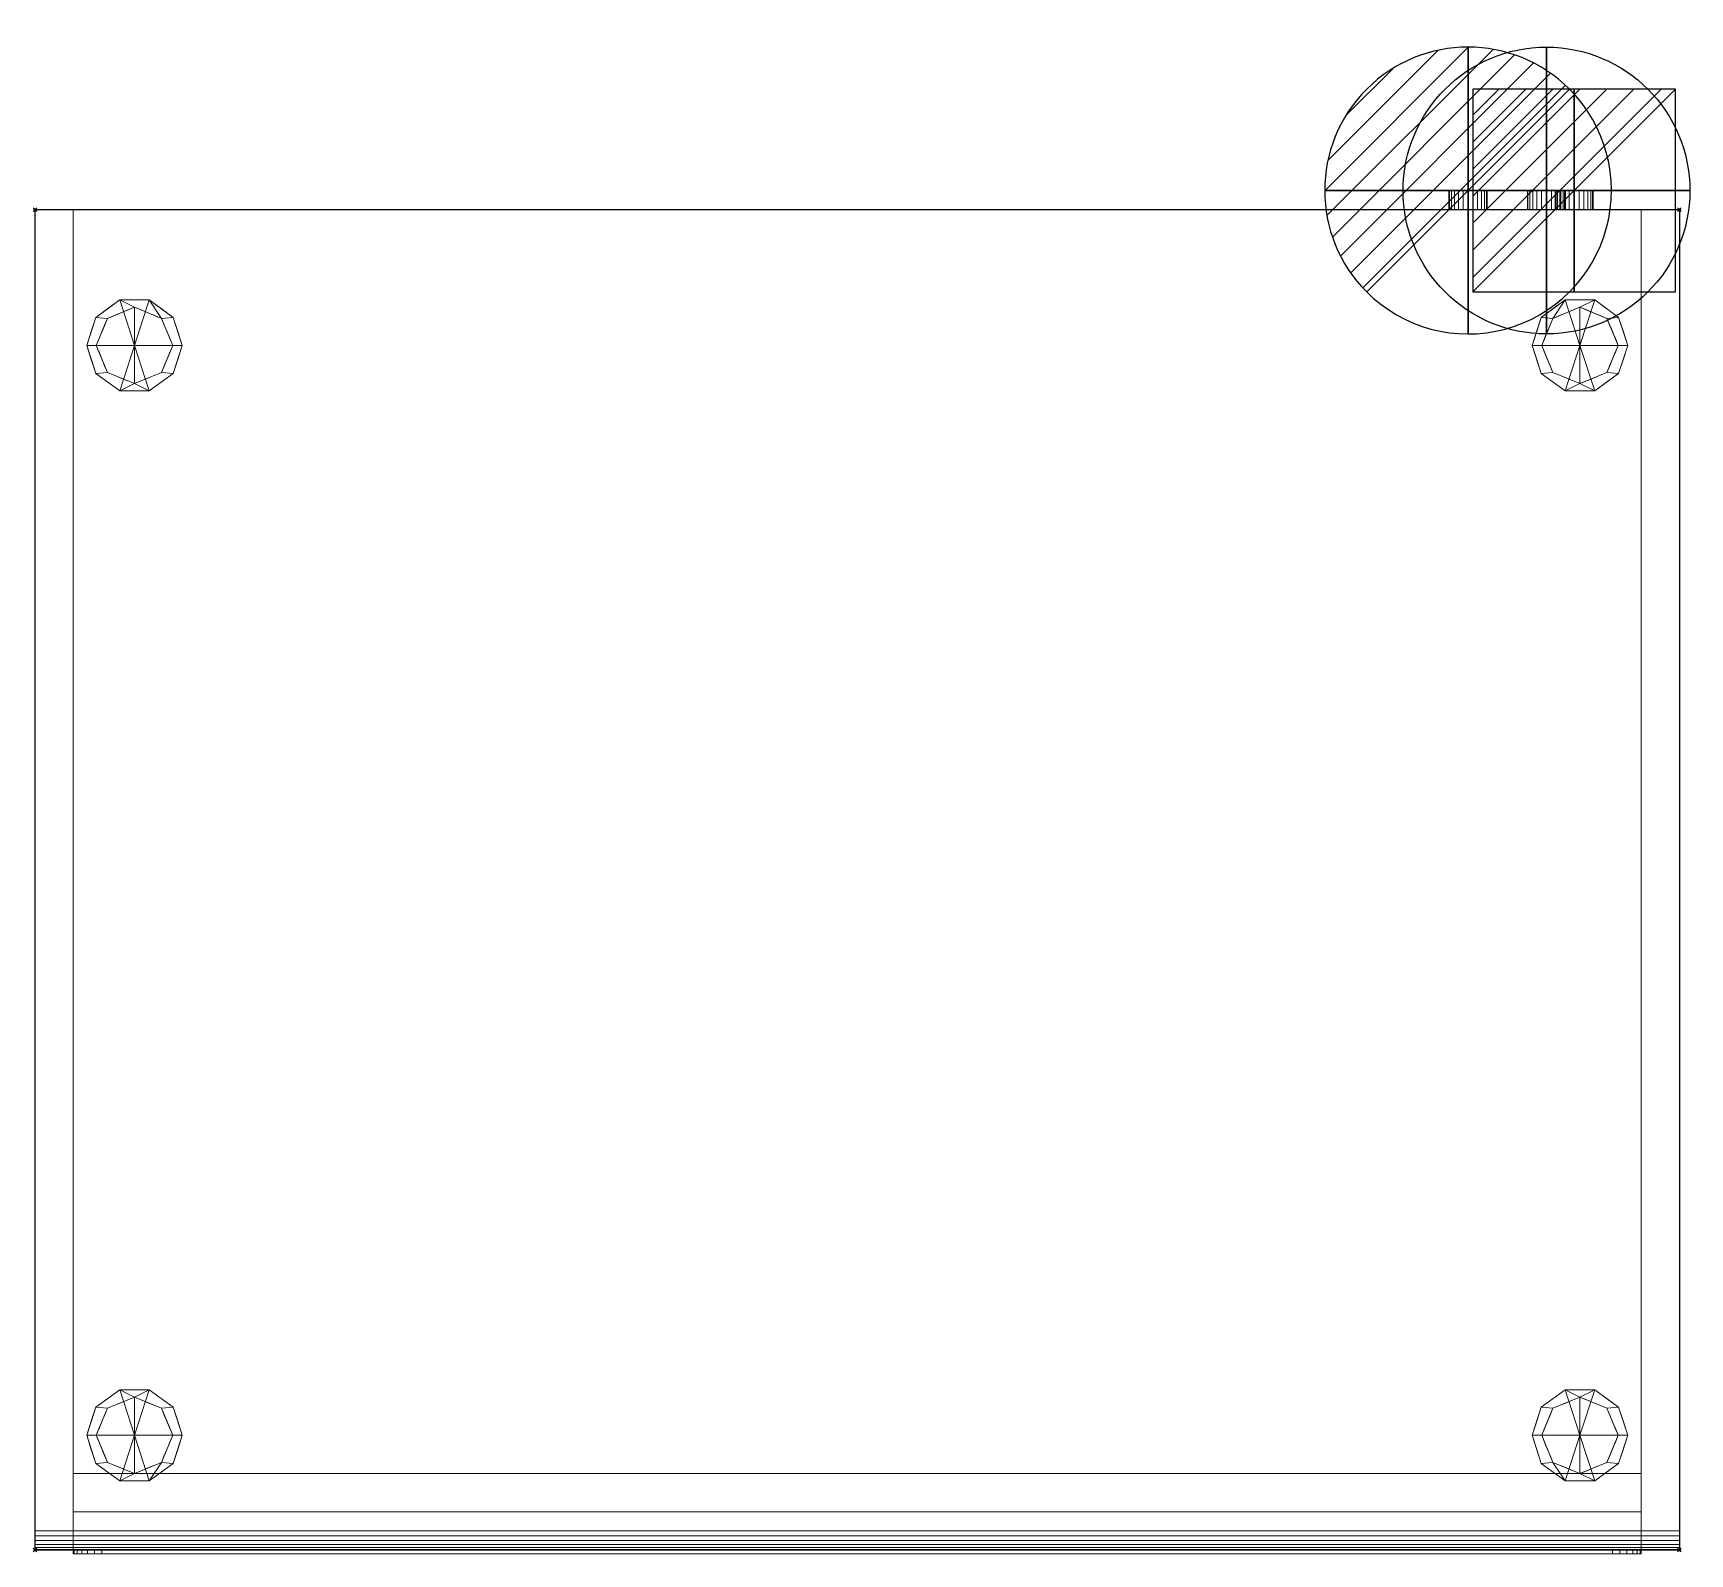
# Model space of a CAD drawing. Extents: x -1 to 865, y -703 to 92.
import ezdxf

# ---------------------------------------------------------------- set-up
doc = ezdxf.new("R2010")
doc.units = 0
doc.header["$PDMODE"] = 35
for name, color, linetype in [('IQ_200_2D', 1, 'Continuous'), ('IQ_200_3D', 1, 'Continuous'), ('IQ_BLACK_3D', 250, 'Continuous'), ('IQ_CON_COLDWATER_INT', 7, 'Continuous'), ('IQ_CON_DRAIN_INT', 7, 'Continuous'), ('IQ_CON_ELECTRICITY_INT', 7, 'Continuous'), ('IQ_INS_3D', 3, 'Continuous')]:
    doc.layers.add(name, color=color, linetype=linetype)

# ---------------------------------------------------------------- blocks, each defined once
blk = doc.blocks.new('*X0')
at = {"color": 0}
for p, q in [((286.774344, 2204.447934), (296.618251, 2214.291842)), ((286.774344, 2205.862148), (295.204037, 2214.291842)), ((286.774344, 2207.276361), (293.789824, 2214.291842)), ((286.774344, 2208.690575), (292.37561, 2214.291842)), ((286.774344, 2210.104788), (290.961397, 2214.291842)), ((286.774344, 2211.519002), (289.547183, 2214.291842)), ((286.774344, 2212.933216), (288.13297, 2214.291842))]:
    blk.add_line(p, q, dxfattribs=at)
blk = doc.blocks.new('ELECTRICITY')
for p, q in [((2.121, 2.121), (-2.121, 2.121)), ((-2.121, 2.121), (-2.121, -2.121)), ((-2.121, -2.121), (2.121, 2.121)), ((2.121, -2.121), (2.121, 2.121)), ((-2.121, -2.121), (2.121, -2.121))]:
    blk.add_line(p, q)
at = {"extrusion": (-1, 0, 0)}
for p, q in [((0, -2.121, 2.121), (0, 2.121, 2.121)), ((0, 2.121, -2.121), (0, -2.121, -2.121)), ((0, 2.121, 2.121), (0, 2.121, -2.121)), ((0, 2.121, -2.121), (0, -2.121, 2.121)), ((0, -2.121, -2.121), (0, -2.121, 2.121))]:
    blk.add_line(p, q, dxfattribs=at)
at = {"extrusion": (0, -1, 0)}
for p, q in [((2.121, 0, 2.121), (-2.121, 0, 2.121)), ((-2.121, 0, -2.121), (2.121, 0, -2.121)), ((-2.121, 0, 2.121), (-2.121, 0, -2.121)), ((-2.121, 0, -2.121), (2.121, 0, 2.121)), ((2.121, 0, -2.121), (2.121, 0, 2.121))]:
    blk.add_line(p, q, dxfattribs=at)
at = {"xscale": 0.4000000000000909, "yscale": 0.4000000000000909, "zscale": 0.4000000000000909}
blk.add_blockref('*X0', (-116.831, -883.595), dxfattribs=at)
at = {"extrusion": (-1, 0, 0), "xscale": 0.3999999999999773, "yscale": 0.3999999999999773, "zscale": 0.3999999999999773}
blk.add_blockref('*X0', (-116.831, -883.595), dxfattribs=at)
at = {"extrusion": (0, -1, 0), "xscale": 0.4000000000000909, "yscale": 0.4000000000000909, "zscale": 0.4000000000000909}
blk.add_blockref('*X0', (-116.831, -883.595), dxfattribs=at)
blk = doc.blocks.new('*X3')
at = {"color": 0}
for p, q in [((313.993, 2209.039), (321.505, 2216.552)), ((314.108, 2207.74), (322.804, 2216.436)), ((314.158, 2210.619), (319.926, 2216.386)), ((314.399, 2206.617), (323.928, 2216.145)), ((314.821, 2205.625), (324.919, 2215.723)), ((315.101, 2212.976), (317.568, 2215.443)), ((315.354, 2204.743), (325.801, 2215.191)), ((315.985, 2203.96), (326.584, 2214.559))]:
    blk.add_line(p, q, dxfattribs=at)
blk = doc.blocks.new('DRAIN')
blk.add_line((-2.121, -2.121), (2.121, 2.121))
at = {"extrusion": (-1, 0, 0)}
blk.add_line((0, 2.121, -2.121), (0, -2.121, 2.121), dxfattribs=at)
at = {"extrusion": (0, -1, 0)}
blk.add_line((-2.121, 0, -2.121), (2.121, 0, 2.121), dxfattribs=at)
at = {"extrusion": (-1, 0, 0)}
for start, end in [(45, 225), (225, 45)]:
    blk.add_arc((0, 0), 3, start, end, dxfattribs=at)
for start, end in [(45, 225), (225, 45)]:
    blk.add_arc((0, 0), 3, start, end)
at = {"extrusion": (0, -1, 0)}
for start, end in [(45, 225), (225, 45)]:
    blk.add_arc((0, 0), 3, start, end, dxfattribs=at)
at = {"xscale": 0.4000000000000909, "yscale": 0.4000000000000909, "zscale": 0.4000000000000909}
blk.add_blockref('*X3', (-128.597, -883.621), dxfattribs=at)
at = {"extrusion": (-1, 0, 0), "xscale": 0.3999999999999773, "yscale": 0.3999999999999773, "zscale": 0.3999999999999773}
blk.add_blockref('*X3', (-128.597, -883.621), dxfattribs=at)
at = {"extrusion": (0, -1, 0), "xscale": 0.4000000000000909, "yscale": 0.4000000000000909, "zscale": 0.4000000000000909}
blk.add_blockref('*X3', (-128.597, -883.621), dxfattribs=at)
blk = doc.blocks.new('coldwater')
blk.add_circle((0, 0), 3)
at = {"extrusion": (-1, 0, 0)}
blk.add_circle((0, 0), 3, dxfattribs=at)
at = {"extrusion": (0, -1, 0)}
blk.add_circle((0, 0), 3, dxfattribs=at)

msp = doc.modelspace()

# ---------------------------------------------------------------- linework, layer by layer
at = {"layer": 'IQ_200_2D'}
for p, q in [((0, 0), (860, 0)), ((0, -701), (0, 0)), ((860, 0), (860, -701)), ((860, -701), (0, -701))]:
    msp.add_line(p, q, dxfattribs=at)
at = {"layer": 'IQ_INS_3D'}
for p in [(0, 0), (860, 0), (0, -701), (860, -701)]:
    msp.add_point(p, dxfattribs=at)

# ---------------------------------------------------------------- block references
at = {"layer": 'IQ_CON_COLDWATER_INT', "xscale": 25, "yscale": 25, "zscale": 25}
msp.add_blockref('coldwater', (790.5, 10), dxfattribs=at)
at = {"layer": 'IQ_CON_DRAIN_INT', "xscale": 25, "yscale": 25, "zscale": 25}
msp.add_blockref('DRAIN', (749.5, 10), dxfattribs=at)
at = {"layer": 'IQ_CON_ELECTRICITY_INT', "xscale": 25, "yscale": 25, "zscale": 25}
msp.add_blockref('ELECTRICITY', (805, 10), dxfattribs=at)

# ---------------------------------------------------------------- meshes
at = {"layer": 'IQ_200_3D', "lineweight": 9}
mesh = msp.add_polyface(dxfattribs=at)
corners = [(739.5, 10, 338), (739.84, 10, 340.59), (740.84, 10, 343), (742.43, 10, 345.07), (744.5, 10, 346.66), (746.91, 10, 347.66), (749.5, 10, 348), (752.09, 10, 347.66), (754.5, 10, 346.66), (756.57, 10, 345.07), (758.16, 10, 343), (759.16, 10, 340.59), (759.5, 10, 338), (759.16, 10, 335.41), (758.16, 10, 333), (756.57, 10, 330.93), (754.5, 10, 329.34), (752.09, 10, 328.34), (749.5, 10, 328), (746.91, 10, 328.34), (744.5, 10, 329.34), (742.43, 10, 330.93), (740.84, 10, 333), (739.84, 10, 335.41)]
mesh.append_faces([[corners[k] for k in face] for face in [(4, 2, 3), (19, 16, 17, 18)]], dxfattribs={"vtx0": -1})
mesh.append_faces([[corners[k] for k in face] for face in [(2, 20, 1)]], dxfattribs={"vtx0": -1, "vtx1": -1})
mesh.append_faces([[corners[k] for k in face] for face in [(20, 7, 16, 19), (13, 16, 7)]], dxfattribs={"vtx0": -1, "vtx1": -1, "vtx2": -1})
mesh.append_faces([[corners[k] for k in face] for face in [(7, 20, 2, 4)]], dxfattribs={"vtx0": -1, "vtx1": -1, "vtx2": -1, "vtx3": -1})
mesh.append_faces([[corners[k] for k in face] for face in [(11, 12, 9, 10)]], dxfattribs={"vtx1": -1})
mesh.append_faces([[corners[k] for k in face] for face in [(12, 13, 9)]], dxfattribs={"vtx1": -1, "vtx2": -1})
mesh.append_faces([[corners[k] for k in face] for face in [(5, 6, 7, 4), (23, 0, 1, 22)]], dxfattribs={"vtx2": -1})
mesh.append_faces([[corners[k] for k in face] for face in [(7, 8, 9, 13), (20, 21, 22, 1)]], dxfattribs={"vtx2": -1, "vtx3": -1})
mesh.append_faces([[corners[k] for k in face] for face in [(13, 14, 15, 16)]], dxfattribs={"vtx3": -1})
mesh = msp.add_polyface(dxfattribs=at)
corners = [(739.5, 10, 338), (739.84, 10, 335.41), (740.84, 10, 333), (742.43, 10, 330.93), (744.5, 10, 329.34), (746.91, 10, 328.34), (749.5, 10, 328), (752.09, 10, 328.34), (754.5, 10, 329.34), (756.57, 10, 330.93), (758.16, 10, 333), (759.16, 10, 335.41), (759.5, 10, 338), (759.5, 0, 338), (759.16, 0, 335.41), (758.16, 0, 333), (756.57, 0, 330.93), (754.5, 0, 329.34), (752.09, 0, 328.34), (749.5, 0, 328), (746.91, 0, 328.34), (744.5, 0, 329.34), (742.43, 0, 330.93), (740.84, 0, 333), (739.84, 0, 335.41), (739.5, 0, 338)]
mesh.append_faces([[corners[k] for k in face] for face in [(13, 14, 11, 12), (0, 1, 24, 25)]], dxfattribs={"vtx1": -1})
mesh.append_faces([[corners[k] for k in face] for face in [(14, 15, 10, 11), (16, 17, 8, 9), (15, 16, 9, 10), (17, 18, 7, 8), (6, 7, 18, 19), (19, 20, 5, 6), (20, 21, 4, 5), (22, 23, 2, 3), (21, 22, 3, 4), (23, 24, 1, 2)]], dxfattribs={"vtx1": -1, "vtx3": -1})
mesh = msp.add_polyface(dxfattribs=at)
corners = [(759.5, 10, 338), (759.16, 10, 340.59), (758.16, 10, 343), (756.57, 10, 345.07), (754.5, 10, 346.66), (752.09, 10, 347.66), (749.5, 10, 348), (746.91, 10, 347.66), (744.5, 10, 346.66), (742.43, 10, 345.07), (740.84, 10, 343), (739.84, 10, 340.59), (739.5, 10, 338), (739.5, 0, 338), (739.84, 0, 340.59), (740.84, 0, 343), (742.43, 0, 345.07), (744.5, 0, 346.66), (746.91, 0, 347.66), (749.5, 0, 348), (752.09, 0, 347.66), (754.5, 0, 346.66), (756.57, 0, 345.07), (758.16, 0, 343), (759.16, 0, 340.59), (759.5, 0, 338)]
mesh.append_faces([[corners[k] for k in face] for face in [(13, 14, 11, 12), (0, 1, 24, 25)]], dxfattribs={"vtx1": -1})
mesh.append_faces([[corners[k] for k in face] for face in [(14, 15, 10, 11), (16, 17, 8, 9), (15, 16, 9, 10), (17, 18, 7, 8), (6, 7, 18, 19), (19, 20, 5, 6), (20, 21, 4, 5), (22, 23, 2, 3), (21, 22, 3, 4), (23, 24, 1, 2)]], dxfattribs={"vtx1": -1, "vtx3": -1})
mesh = msp.add_polyface(dxfattribs=at)
corners = [(780.5, 10, 370), (780.84, 10, 372.59), (781.84, 10, 375), (783.43, 10, 377.07), (785.5, 10, 378.66), (787.91, 10, 379.66), (790.5, 10, 380), (793.09, 10, 379.66), (795.5, 10, 378.66), (797.57, 10, 377.07), (799.16, 10, 375), (800.16, 10, 372.59), (800.5, 10, 370), (800.16, 10, 367.41), (799.16, 10, 365), (797.57, 10, 362.93), (795.5, 10, 361.34), (793.09, 10, 360.34), (790.5, 10, 360), (787.91, 10, 360.34), (785.5, 10, 361.34), (783.43, 10, 362.93), (781.84, 10, 365), (780.84, 10, 367.41)]
mesh.append_faces([[corners[k] for k in face] for face in [(11, 9, 10), (4, 2, 3), (19, 16, 17, 18)]], dxfattribs={"vtx0": -1})
mesh.append_faces([[corners[k] for k in face] for face in [(20, 7, 16, 19), (20, 23, 2)]], dxfattribs={"vtx0": -1, "vtx1": -1, "vtx2": -1})
mesh.append_faces([[corners[k] for k in face] for face in [(7, 20, 2, 4)]], dxfattribs={"vtx0": -1, "vtx1": -1, "vtx2": -1, "vtx3": -1})
mesh.append_faces([[corners[k] for k in face] for face in [(7, 11, 15, 16)]], dxfattribs={"vtx0": -1, "vtx1": -1, "vtx3": -1})
mesh.append_faces([[corners[k] for k in face] for face in [(1, 2, 23, 0), (22, 23, 20, 21)]], dxfattribs={"vtx1": -1})
mesh.append_faces([[corners[k] for k in face] for face in [(5, 6, 7, 4), (13, 14, 15)]], dxfattribs={"vtx2": -1})
mesh.append_faces([[corners[k] for k in face] for face in [(7, 8, 9, 11), (11, 12, 13, 15)]], dxfattribs={"vtx2": -1, "vtx3": -1})
mesh = msp.add_polyface(dxfattribs=at)
corners = [(780.5, 10, 370), (780.84, 10, 367.41), (781.84, 10, 365), (783.43, 10, 362.93), (785.5, 10, 361.34), (787.91, 10, 360.34), (790.5, 10, 360), (793.09, 10, 360.34), (795.5, 10, 361.34), (797.57, 10, 362.93), (799.16, 10, 365), (800.16, 10, 367.41), (800.5, 10, 370), (800.5, 0, 370), (800.16, 0, 367.41), (799.16, 0, 365), (797.57, 0, 362.93), (795.5, 0, 361.34), (793.09, 0, 360.34), (790.5, 0, 360), (787.91, 0, 360.34), (785.5, 0, 361.34), (783.43, 0, 362.93), (781.84, 0, 365), (780.84, 0, 367.41), (780.5, 0, 370)]
mesh.append_faces([[corners[k] for k in face] for face in [(13, 14, 11, 12), (0, 1, 24, 25)]], dxfattribs={"vtx1": -1})
mesh.append_faces([[corners[k] for k in face] for face in [(14, 15, 10, 11), (16, 17, 8, 9), (15, 16, 9, 10), (17, 18, 7, 8), (6, 7, 18, 19), (19, 20, 5, 6), (20, 21, 4, 5), (22, 23, 2, 3), (21, 22, 3, 4), (23, 24, 1, 2)]], dxfattribs={"vtx1": -1, "vtx3": -1})
mesh = msp.add_polyface(dxfattribs=at)
corners = [(800.5, 10, 370), (800.16, 10, 372.59), (799.16, 10, 375), (797.57, 10, 377.07), (795.5, 10, 378.66), (793.09, 10, 379.66), (790.5, 10, 380), (787.91, 10, 379.66), (785.5, 10, 378.66), (783.43, 10, 377.07), (781.84, 10, 375), (780.84, 10, 372.59), (780.5, 10, 370), (780.5, 0, 370), (780.84, 0, 372.59), (781.84, 0, 375), (783.43, 0, 377.07), (785.5, 0, 378.66), (787.91, 0, 379.66), (790.5, 0, 380), (793.09, 0, 379.66), (795.5, 0, 378.66), (797.57, 0, 377.07), (799.16, 0, 375), (800.16, 0, 372.59), (800.5, 0, 370)]
mesh.append_faces([[corners[k] for k in face] for face in [(13, 14, 11, 12), (0, 1, 24, 25)]], dxfattribs={"vtx1": -1})
mesh.append_faces([[corners[k] for k in face] for face in [(14, 15, 10, 11), (16, 17, 8, 9), (15, 16, 9, 10), (17, 18, 7, 8), (6, 7, 18, 19), (19, 20, 5, 6), (20, 21, 4, 5), (22, 23, 2, 3), (21, 22, 3, 4), (23, 24, 1, 2)]], dxfattribs={"vtx1": -1, "vtx3": -1})
mesh = msp.add_polyface(dxfattribs=at)
corners = [(795, 10, 222), (795.34, 10, 224.59), (796.34, 10, 227), (797.93, 10, 229.07), (800, 10, 230.66), (802.41, 10, 231.66), (805, 10, 232), (807.59, 10, 231.66), (810, 10, 230.66), (812.07, 10, 229.07), (813.66, 10, 227), (814.66, 10, 224.59), (815, 10, 222), (814.66, 10, 219.41), (813.66, 10, 217), (812.07, 10, 214.93), (810, 10, 213.34), (807.59, 10, 212.34), (805, 10, 212), (802.41, 10, 212.34), (800, 10, 213.34), (797.93, 10, 214.93), (796.34, 10, 217), (795.34, 10, 219.41)]
mesh.append_faces([[corners[k] for k in face] for face in [(7, 5, 6)]], dxfattribs={"vtx0": -1})
mesh.append_faces([[corners[k] for k in face] for face in [(13, 8, 11, 12), (1, 4, 23, 0), (17, 19, 15, 16)]], dxfattribs={"vtx0": -1, "vtx1": -1})
mesh.append_faces([[corners[k] for k in face] for face in [(7, 23, 4, 5)]], dxfattribs={"vtx0": -1, "vtx1": -1, "vtx3": -1})
mesh.append_faces([[corners[k] for k in face] for face in [(18, 19, 17)]], dxfattribs={"vtx1": -1})
mesh.append_faces([[corners[k] for k in face] for face in [(7, 8, 15, 19)]], dxfattribs={"vtx1": -1, "vtx2": -1, "vtx3": -1})
mesh.append_faces([[corners[k] for k in face] for face in [(2, 3, 4, 1)]], dxfattribs={"vtx2": -1})
mesh.append_faces([[corners[k] for k in face] for face in [(13, 14, 15, 8), (21, 22, 23, 7), (19, 20, 21, 7)]], dxfattribs={"vtx2": -1, "vtx3": -1})
mesh.append_faces([[corners[k] for k in face] for face in [(8, 9, 10, 11)]], dxfattribs={"vtx3": -1})
mesh = msp.add_polyface(dxfattribs=at)
corners = [(795, 10, 222), (795.34, 10, 219.41), (796.34, 10, 217), (797.93, 10, 214.93), (800, 10, 213.34), (802.41, 10, 212.34), (805, 10, 212), (807.59, 10, 212.34), (810, 10, 213.34), (812.07, 10, 214.93), (813.66, 10, 217), (814.66, 10, 219.41), (815, 10, 222), (815, 0, 222), (814.66, 0, 219.41), (813.66, 0, 217), (812.07, 0, 214.93), (810, 0, 213.34), (807.59, 0, 212.34), (805, 0, 212), (802.41, 0, 212.34), (800, 0, 213.34), (797.93, 0, 214.93), (796.34, 0, 217), (795.34, 0, 219.41), (795, 0, 222)]
mesh.append_faces([[corners[k] for k in face] for face in [(13, 14, 11, 12), (0, 1, 24, 25)]], dxfattribs={"vtx1": -1})
mesh.append_faces([[corners[k] for k in face] for face in [(14, 15, 10, 11), (16, 17, 8, 9), (15, 16, 9, 10), (17, 18, 7, 8), (6, 7, 18, 19), (19, 20, 5, 6), (20, 21, 4, 5), (22, 23, 2, 3), (21, 22, 3, 4), (23, 24, 1, 2)]], dxfattribs={"vtx1": -1, "vtx3": -1})
mesh = msp.add_polyface(dxfattribs=at)
corners = [(815, 10, 222), (814.66, 10, 224.59), (813.66, 10, 227), (812.07, 10, 229.07), (810, 10, 230.66), (807.59, 10, 231.66), (805, 10, 232), (802.41, 10, 231.66), (800, 10, 230.66), (797.93, 10, 229.07), (796.34, 10, 227), (795.34, 10, 224.59), (795, 10, 222), (795, 0, 222), (795.34, 0, 224.59), (796.34, 0, 227), (797.93, 0, 229.07), (800, 0, 230.66), (802.41, 0, 231.66), (805, 0, 232), (807.59, 0, 231.66), (810, 0, 230.66), (812.07, 0, 229.07), (813.66, 0, 227), (814.66, 0, 224.59), (815, 0, 222)]
mesh.append_faces([[corners[k] for k in face] for face in [(13, 14, 11, 12), (0, 1, 24, 25)]], dxfattribs={"vtx1": -1})
mesh.append_faces([[corners[k] for k in face] for face in [(14, 15, 10, 11), (16, 17, 8, 9), (15, 16, 9, 10), (17, 18, 7, 8), (6, 7, 18, 19), (19, 20, 5, 6), (20, 21, 4, 5), (22, 23, 2, 3), (21, 22, 3, 4), (23, 24, 1, 2)]], dxfattribs={"vtx1": -1, "vtx3": -1})
mesh = msp.add_polyface(dxfattribs=at)
corners = [(0, 0, 1198), (0, 0, 1178), (0, -701, 1178), (0, -701, 1188), (0, -700.66, 1190.59), (0, -699.66, 1193), (0, -698.07, 1195.07), (0, -696, 1196.66), (0, -693.59, 1197.66), (0, -691, 1198)]
mesh.append_faces([[corners[k] for k in face] for face in [(5, 8, 3, 4)]], dxfattribs={"vtx0": -1, "vtx1": -1})
mesh.append_faces([[corners[k] for k in face] for face in [(9, 2, 3, 8)]], dxfattribs={"vtx0": -1, "vtx2": -1})
mesh.append_faces([[corners[k] for k in face] for face in [(5, 6, 7, 8), (9, 0, 1, 2)]], dxfattribs={"vtx3": -1})
mesh = msp.add_polyface(dxfattribs=at)
corners = [(860, 0, 1198), (0, 0, 1198), (0, -691, 1198), (860, -691, 1198)]
mesh.append_faces([[corners[k] for k in face] for face in [(0, 1, 2, 3)]])
mesh = msp.add_polyface(dxfattribs=at)
corners = [(860, -701, 1178), (0, -701, 1178), (0, 0, 1178), (860, 0, 1178)]
mesh.append_faces([[corners[k] for k in face] for face in [(0, 1, 2, 3)]])
mesh = msp.add_polyface(dxfattribs=at)
corners = [(860, 0, 1178), (0, 0, 1178), (0, 0, 1198), (860, 0, 1198)]
mesh.append_faces([[corners[k] for k in face] for face in [(0, 1, 2, 3)]])
mesh = msp.add_polyface(dxfattribs=at)
corners = [(0, 0, 1178), (0, -701, 1178), (20, -701, 1178), (20, 0, 1178)]
mesh.append_faces([[corners[k] for k in face] for face in [(0, 1, 2, 3)]])
mesh = msp.add_polyface(dxfattribs=at)
corners = [(20, -701, 154), (0, -701, 154), (0, 0, 154), (20, 0, 154)]
mesh.append_faces([[corners[k] for k in face] for face in [(0, 1, 2, 3)]])
mesh = msp.add_polyface(dxfattribs=at)
corners = [(20, 0, 1178), (20, 0, 154), (0, 0, 154), (0, 0, 1178)]
mesh.append_faces([[corners[k] for k in face] for face in [(0, 1, 2, 3)]])
mesh = msp.add_polyface(dxfattribs=at)
corners = [(0, 0, 1178), (0, 0, 154), (0, -701, 154), (0, -701, 1178)]
mesh.append_faces([[corners[k] for k in face] for face in [(0, 1, 2, 3)]])
mesh = msp.add_polyface(dxfattribs=at)
corners = [(20, -701, 1178), (20, -701, 154), (20, 0, 154), (20, 0, 1178)]
mesh.append_faces([[corners[k] for k in face] for face in [(0, 1, 2, 3)]])
mesh = msp.add_polyface(dxfattribs=at)
corners = [(20, 0, 1178), (20, -661, 1178), (840, -661, 1178), (840, 0, 1178)]
mesh.append_faces([[corners[k] for k in face] for face in [(0, 1, 2, 3)]])
mesh = msp.add_polyface(dxfattribs=at)
corners = [(840, -661, 154), (20, -661, 154), (20, 0, 154), (840, 0, 154)]
mesh.append_faces([[corners[k] for k in face] for face in [(0, 1, 2, 3)]])
mesh = msp.add_polyface(dxfattribs=at)
corners = [(840, 0, 1178), (840, 0, 154), (20, 0, 154), (20, 0, 1178)]
mesh.append_faces([[corners[k] for k in face] for face in [(0, 1, 2, 3)]])
mesh = msp.add_polyface(dxfattribs=at)
corners = [(20, 0, 1178), (20, 0, 154), (20, -661, 154), (20, -661, 1178)]
mesh.append_faces([[corners[k] for k in face] for face in [(0, 1, 2, 3)]])
mesh = msp.add_polyface(dxfattribs=at)
corners = [(739.5, 0, 338), (739.84, 0, 335.41), (740.84, 0, 333), (742.43, 0, 330.93), (744.5, 0, 329.34), (746.91, 0, 328.34), (749.5, 0, 328), (752.09, 0, 328.34), (754.5, 0, 329.34), (756.57, 0, 330.93), (758.16, 0, 333), (759.16, 0, 335.41), (759.5, 0, 338), (759.16, 0, 340.59), (758.16, 0, 343), (756.57, 0, 345.07), (754.5, 0, 346.66), (752.09, 0, 347.66), (749.5, 0, 348), (746.91, 0, 347.66), (744.5, 0, 346.66), (742.43, 0, 345.07), (740.84, 0, 343), (739.84, 0, 340.59)]
mesh.append_faces([[corners[k] for k in face] for face in [(15, 12, 13, 14)]], dxfattribs={"vtx0": -1})
mesh.append_faces([[corners[k] for k in face] for face in [(12, 15, 11)]], dxfattribs={"vtx0": -1, "vtx1": -1})
mesh.append_faces([[corners[k] for k in face] for face in [(17, 8, 11, 15)]], dxfattribs={"vtx0": -1, "vtx1": -1, "vtx2": -1, "vtx3": -1})
mesh.append_faces([[corners[k] for k in face] for face in [(8, 17, 4, 5), (4, 17, 22, 23)]], dxfattribs={"vtx0": -1, "vtx1": -1, "vtx3": -1})
mesh.append_faces([[corners[k] for k in face] for face in [(19, 20, 17, 18)]], dxfattribs={"vtx1": -1})
mesh.append_faces([[corners[k] for k in face] for face in [(9, 10, 11, 8), (15, 16, 17)]], dxfattribs={"vtx2": -1})
mesh.append_faces([[corners[k] for k in face] for face in [(2, 3, 4, 23), (20, 21, 22, 17)]], dxfattribs={"vtx2": -1, "vtx3": -1})
mesh.append_faces([[corners[k] for k in face] for face in [(5, 6, 7, 8), (23, 0, 1, 2)]], dxfattribs={"vtx3": -1})
mesh = msp.add_polyface(dxfattribs=at)
corners = [(780.5, 0, 370), (780.84, 0, 367.41), (781.84, 0, 365), (783.43, 0, 362.93), (785.5, 0, 361.34), (787.91, 0, 360.34), (790.5, 0, 360), (793.09, 0, 360.34), (795.5, 0, 361.34), (797.57, 0, 362.93), (799.16, 0, 365), (800.16, 0, 367.41), (800.5, 0, 370), (800.16, 0, 372.59), (799.16, 0, 375), (797.57, 0, 377.07), (795.5, 0, 378.66), (793.09, 0, 379.66), (790.5, 0, 380), (787.91, 0, 379.66), (785.5, 0, 378.66), (783.43, 0, 377.07), (781.84, 0, 375), (780.84, 0, 372.59)]
mesh.append_faces([[corners[k] for k in face] for face in [(15, 13, 14)]], dxfattribs={"vtx0": -1})
mesh.append_faces([[corners[k] for k in face] for face in [(9, 13, 17)]], dxfattribs={"vtx0": -1, "vtx1": -1, "vtx2": -1})
mesh.append_faces([[corners[k] for k in face] for face in [(22, 1, 4, 17)]], dxfattribs={"vtx0": -1, "vtx1": -1, "vtx2": -1, "vtx3": -1})
mesh.append_faces([[corners[k] for k in face] for face in [(17, 4, 8, 9)]], dxfattribs={"vtx0": -1, "vtx1": -1, "vtx3": -1})
mesh.append_faces([[corners[k] for k in face] for face in [(19, 20, 17, 18), (12, 13, 11)]], dxfattribs={"vtx1": -1})
mesh.append_faces([[corners[k] for k in face] for face in [(4, 5, 8)]], dxfattribs={"vtx1": -1, "vtx2": -1})
mesh.append_faces([[corners[k] for k in face] for face in [(2, 3, 4, 1), (23, 0, 1, 22)]], dxfattribs={"vtx2": -1})
mesh.append_faces([[corners[k] for k in face] for face in [(9, 10, 11, 13), (15, 16, 17, 13), (20, 21, 22, 17)]], dxfattribs={"vtx2": -1, "vtx3": -1})
mesh.append_faces([[corners[k] for k in face] for face in [(5, 6, 7, 8)]], dxfattribs={"vtx3": -1})
mesh = msp.add_polyface(dxfattribs=at)
corners = [(795, 0, 222), (795.34, 0, 219.41), (796.34, 0, 217), (797.93, 0, 214.93), (800, 0, 213.34), (802.41, 0, 212.34), (805, 0, 212), (807.59, 0, 212.34), (810, 0, 213.34), (812.07, 0, 214.93), (813.66, 0, 217), (814.66, 0, 219.41), (815, 0, 222), (814.66, 0, 224.59), (813.66, 0, 227), (812.07, 0, 229.07), (810, 0, 230.66), (807.59, 0, 231.66), (805, 0, 232), (802.41, 0, 231.66), (800, 0, 230.66), (797.93, 0, 229.07), (796.34, 0, 227), (795.34, 0, 224.59)]
mesh.append_faces([[corners[k] for k in face] for face in [(9, 7, 8), (5, 3, 4), (16, 14, 15), (13, 11, 12)]], dxfattribs={"vtx0": -1})
mesh.append_faces([[corners[k] for k in face] for face in [(3, 17, 1, 2), (17, 9, 16)]], dxfattribs={"vtx0": -1, "vtx1": -1})
mesh.append_faces([[corners[k] for k in face] for face in [(20, 1, 17, 19)]], dxfattribs={"vtx0": -1, "vtx1": -1, "vtx2": -1})
mesh.append_faces([[corners[k] for k in face] for face in [(5, 9, 17, 3)]], dxfattribs={"vtx0": -1, "vtx1": -1, "vtx2": -1, "vtx3": -1})
mesh.append_faces([[corners[k] for k in face] for face in [(16, 11, 13, 14)]], dxfattribs={"vtx0": -1, "vtx1": -1, "vtx3": -1})
mesh.append_faces([[corners[k] for k in face] for face in [(18, 19, 17)]], dxfattribs={"vtx1": -1})
mesh.append_faces([[corners[k] for k in face] for face in [(5, 6, 7, 9), (9, 10, 11, 16), (23, 0, 1, 20)]], dxfattribs={"vtx2": -1, "vtx3": -1})
mesh.append_faces([[corners[k] for k in face] for face in [(20, 21, 22, 23)]], dxfattribs={"vtx3": -1})
mesh = msp.add_polyface(dxfattribs=at)
corners = [(840, 0, 1178), (840, -701, 1178), (860, -701, 1178), (860, 0, 1178)]
mesh.append_faces([[corners[k] for k in face] for face in [(0, 1, 2, 3)]])
mesh = msp.add_polyface(dxfattribs=at)
corners = [(860, -701, 154), (840, -701, 154), (840, 0, 154), (860, 0, 154)]
mesh.append_faces([[corners[k] for k in face] for face in [(0, 1, 2, 3)]])
mesh = msp.add_polyface(dxfattribs=at)
corners = [(860, 0, 1178), (860, 0, 154), (840, 0, 154), (840, 0, 1178)]
mesh.append_faces([[corners[k] for k in face] for face in [(0, 1, 2, 3)]])
mesh = msp.add_polyface(dxfattribs=at)
corners = [(840, 0, 1178), (840, 0, 154), (840, -701, 154), (840, -701, 1178)]
mesh.append_faces([[corners[k] for k in face] for face in [(0, 1, 2, 3)]])
mesh = msp.add_polyface(dxfattribs=at)
corners = [(840, -661, 1178), (840, -661, 154), (840, 0, 154), (840, 0, 1178)]
mesh.append_faces([[corners[k] for k in face] for face in [(0, 1, 2, 3)]])
mesh = msp.add_polyface(dxfattribs=at)
corners = [(860, 0, 1198), (860, -691, 1198), (860, -693.59, 1197.66), (860, -696, 1196.66), (860, -698.07, 1195.07), (860, -699.66, 1193), (860, -700.66, 1190.59), (860, -701, 1188), (860, -701, 1178), (860, 0, 1178)]
mesh.append_faces([[corners[k] for k in face] for face in [(7, 5, 6)]], dxfattribs={"vtx0": -1})
mesh.append_faces([[corners[k] for k in face] for face in [(1, 5, 7, 8)]], dxfattribs={"vtx0": -1, "vtx1": -1, "vtx3": -1})
mesh.append_faces([[corners[k] for k in face] for face in [(5, 1, 2, 3)]], dxfattribs={"vtx0": -1, "vtx3": -1})
mesh.append_faces([[corners[k] for k in face] for face in [(9, 0, 1, 8), (3, 4, 5)]], dxfattribs={"vtx2": -1})
mesh = msp.add_polyface(dxfattribs=at)
corners = [(860, -701, 1178), (860, -701, 154), (860, 0, 154), (860, 0, 1178)]
mesh.append_faces([[corners[k] for k in face] for face in [(0, 1, 2, 3)]])
mesh = msp.add_polyface(dxfattribs=at)
corners = [(52, -71, 154), (77, -71, 154), (72.23, -56.31, 154), (59.73, -47.22, 154), (44.27, -47.22, 154), (31.77, -56.31, 154), (27, -71, 154)]
mesh.append_faces([[corners[k] for k in face] for face in [(4, 0, 3)]], dxfattribs={"vtx0": -1, "vtx1": -1})
mesh.append_faces([[corners[k] for k in face] for face in [(2, 3, 0, 1)]], dxfattribs={"vtx1": -1})
mesh.append_faces([[corners[k] for k in face] for face in [(5, 6, 0, 4)]], dxfattribs={"vtx2": -1})
mesh = msp.add_polyface(dxfattribs=at)
corners = [(77, -71, 154), (77, -71, 60), (72.23, -56.31, 60), (59.73, -47.22, 60), (44.27, -47.22, 60), (31.77, -56.31, 60), (27, -71, 60), (27, -71, 154), (31.77, -56.31, 154), (44.27, -47.22, 154), (59.73, -47.22, 154), (72.23, -56.31, 154), (29.46, -63.42, 154), (29.39, -63.65, 60), (38.02, -51.76, 60), (38.02, -51.76, 154), (52, -47.22, 154), (52, -47.22, 60), (65.98, -51.76, 60), (65.98, -51.76, 154), (74.54, -63.42, 60), (74.61, -63.65, 154)]
mesh.append_faces([[corners[k] for k in face] for face in [(13, 12, 5), (12, 13, 7), (21, 20, 11), (20, 21, 1), (2, 11, 20)]], dxfattribs={"vtx0": -1, "vtx1": -1})
mesh.append_faces([[corners[k] for k in face] for face in [(5, 8, 15, 14), (14, 15, 9, 4), (10, 3, 17, 16), (3, 10, 19, 18), (11, 2, 18, 19), (4, 9, 16, 17)]], dxfattribs={"vtx0": -1, "vtx2": -1})
mesh.append_faces([[corners[k] for k in face] for face in [(6, 7, 13)]], dxfattribs={"vtx1": -1})
mesh.append_faces([[corners[k] for k in face] for face in [(12, 8, 5)]], dxfattribs={"vtx1": -1, "vtx2": -1})
mesh.append_faces([[corners[k] for k in face] for face in [(21, 0, 1)]], dxfattribs={"vtx2": -1})
mesh = msp.add_polyface(dxfattribs=at)
corners = [(77, -71, 60), (72, -71, 60), (66.14, -56.86, 60), (52, -51, 60), (37.86, -56.86, 60), (32, -71, 60), (27, -71, 60), (31.77, -56.31, 60), (44.27, -47.22, 60), (59.73, -47.22, 60), (72.23, -56.31, 60)]
mesh.append_faces([[corners[k] for k in face] for face in [(4, 7, 8, 3), (9, 2, 3, 8), (2, 9, 10)]], dxfattribs={"vtx0": -1, "vtx2": -1})
mesh.append_faces([[corners[k] for k in face] for face in [(1, 2, 10, 0)]], dxfattribs={"vtx1": -1})
mesh.append_faces([[corners[k] for k in face] for face in [(5, 6, 7, 4)]], dxfattribs={"vtx2": -1})
mesh = msp.add_polyface(dxfattribs=at)
corners = [(72, -71, 60), (72, -71, 0), (66.14, -56.86, 0), (52, -51, 0), (37.86, -56.86, 0), (32, -71, 0), (32, -71, 60), (37.86, -56.86, 60), (52, -51, 60), (66.14, -56.86, 60), (35.39, -62.82, 60), (34.93, -63.93, 0), (36.39, -60.39, 0), (44.93, -53.93, 60), (44.93, -53.93, 0), (48.46, -52.46, 0), (69.07, -63.93, 60), (69.07, -63.93, 0), (70.31, -66.91, 0), (59.07, -53.93, 0), (59.07, -53.93, 60), (55.54, -52.46, 60), (33.69, -66.91, 60), (41.39, -55.39, 0), (41.39, -55.39, 60), (48.46, -52.46, 60), (67.61, -60.39, 60), (67.61, -60.39, 0), (70.54, -67.46, 60), (62.61, -55.39, 0), (62.61, -55.39, 60), (55.54, -52.46, 0), (33.46, -67.46, 0)]
mesh.append_faces([[corners[k] for k in face] for face in [(17, 16, 18), (18, 28, 1), (22, 32, 6)]], dxfattribs={"vtx0": -1, "vtx1": -1})
mesh.append_faces([[corners[k] for k in face] for face in [(11, 22, 10), (8, 3, 15, 25), (12, 10, 7), (23, 24, 13, 14), (21, 31, 3, 8), (30, 29, 19, 20), (14, 13, 25, 15), (26, 27, 2, 9), (29, 30, 9, 2), (4, 7, 24, 23), (16, 17, 27, 26), (20, 19, 31, 21), (18, 16, 28), (22, 11, 32)]], dxfattribs={"vtx0": -1, "vtx2": -1})
mesh.append_faces([[corners[k] for k in face] for face in [(0, 1, 28), (5, 6, 32)]], dxfattribs={"vtx1": -1})
mesh.append_faces([[corners[k] for k in face] for face in [(4, 12, 7), (12, 11, 10)]], dxfattribs={"vtx1": -1, "vtx2": -1})
mesh = msp.add_polyface(dxfattribs=at)
corners = [(72, -71, 0), (52, -71, 0), (32, -71, 0), (37.86, -56.86, 0), (52, -51, 0), (66.14, -56.86, 0)]
mesh.append_faces([[corners[k] for k in face] for face in [(5, 0, 1, 4)]], dxfattribs={"vtx2": -1})
mesh.append_faces([[corners[k] for k in face] for face in [(1, 2, 3, 4)]], dxfattribs={"vtx3": -1})
mesh = msp.add_polyface(dxfattribs=at)
corners = [(808, -71, 154), (833, -71, 154), (828.23, -56.31, 154), (815.73, -47.22, 154), (800.27, -47.22, 154), (787.77, -56.31, 154), (783, -71, 154)]
mesh.append_faces([[corners[k] for k in face] for face in [(0, 4, 5, 6)]], dxfattribs={"vtx0": -1})
mesh.append_faces([[corners[k] for k in face] for face in [(4, 0, 3)]], dxfattribs={"vtx0": -1, "vtx1": -1})
mesh.append_faces([[corners[k] for k in face] for face in [(0, 1, 2, 3)]], dxfattribs={"vtx3": -1})
mesh = msp.add_polyface(dxfattribs=at)
corners = [(783, -71, 154), (787.77, -56.31, 154), (800.27, -47.22, 154), (815.73, -47.22, 154), (828.23, -56.31, 154), (833, -71, 154), (833, -71, 60), (828.23, -56.31, 60), (815.73, -47.22, 60), (800.27, -47.22, 60), (787.77, -56.31, 60), (783, -71, 60), (830.54, -63.42, 154), (830.61, -63.65, 60), (821.98, -51.76, 60), (821.98, -51.76, 154), (808, -47.22, 154), (808, -47.22, 60), (794.02, -51.76, 60), (794.02, -51.76, 154), (785.46, -63.42, 60), (785.39, -63.65, 154)]
mesh.append_faces([[corners[k] for k in face] for face in [(13, 5, 6)]], dxfattribs={"vtx0": -1})
mesh.append_faces([[corners[k] for k in face] for face in [(7, 12, 13), (5, 13, 12), (1, 20, 21), (11, 21, 20), (20, 1, 10)]], dxfattribs={"vtx0": -1, "vtx1": -1})
mesh.append_faces([[corners[k] for k in face] for face in [(7, 4, 12)]], dxfattribs={"vtx0": -1, "vtx2": -1})
mesh.append_faces([[corners[k] for k in face] for face in [(15, 4, 7, 14), (3, 15, 14, 8), (17, 9, 2, 16), (19, 2, 9, 18), (18, 10, 1, 19), (16, 3, 8, 17)]], dxfattribs={"vtx1": -1, "vtx3": -1})
mesh.append_faces([[corners[k] for k in face] for face in [(11, 0, 21)]], dxfattribs={"vtx2": -1})
mesh = msp.add_polyface(dxfattribs=at)
corners = [(783, -71, 60), (787.77, -56.31, 60), (800.27, -47.22, 60), (815.73, -47.22, 60), (828.23, -56.31, 60), (833, -71, 60), (828, -71, 60), (822.14, -56.86, 60), (808, -51, 60), (793.86, -56.86, 60), (788, -71, 60)]
mesh.append_faces([[corners[k] for k in face] for face in [(1, 9, 10, 0)]], dxfattribs={"vtx0": -1})
mesh.append_faces([[corners[k] for k in face] for face in [(1, 2, 9)]], dxfattribs={"vtx1": -1, "vtx2": -1})
mesh.append_faces([[corners[k] for k in face] for face in [(3, 4, 7, 8), (8, 9, 2, 3)]], dxfattribs={"vtx1": -1, "vtx3": -1})
mesh.append_faces([[corners[k] for k in face] for face in [(4, 5, 6, 7)]], dxfattribs={"vtx3": -1})
mesh = msp.add_polyface(dxfattribs=at)
corners = [(788, -71, 60), (793.86, -56.86, 60), (808, -51, 60), (822.14, -56.86, 60), (828, -71, 60), (828, -71, 0), (822.14, -56.86, 0), (808, -51, 0), (793.86, -56.86, 0), (788, -71, 0), (824.61, -62.82, 60), (825.07, -63.93, 0), (823.61, -60.39, 0), (815.07, -53.93, 60), (815.07, -53.93, 0), (811.54, -52.46, 0), (790.93, -63.93, 60), (790.93, -63.93, 0), (789.69, -66.91, 0), (800.93, -53.93, 0), (800.93, -53.93, 60), (804.46, -52.46, 60), (826.31, -66.91, 60), (818.61, -55.39, 0), (818.61, -55.39, 60), (811.54, -52.46, 60), (792.39, -60.39, 60), (792.39, -60.39, 0), (789.46, -67.46, 60), (797.39, -55.39, 0), (797.39, -55.39, 60), (804.46, -52.46, 0), (826.54, -67.46, 0)]
mesh.append_faces([[corners[k] for k in face] for face in [(28, 9, 0), (32, 4, 5)]], dxfattribs={"vtx0": -1})
mesh.append_faces([[corners[k] for k in face] for face in [(18, 16, 17), (9, 28, 18), (4, 32, 22)]], dxfattribs={"vtx0": -1, "vtx1": -1})
mesh.append_faces([[corners[k] for k in face] for face in [(3, 12, 6), (10, 11, 12)]], dxfattribs={"vtx0": -1, "vtx2": -1})
mesh.append_faces([[corners[k] for k in face] for face in [(10, 22, 11), (3, 10, 12), (28, 16, 18), (32, 11, 22)]], dxfattribs={"vtx1": -1, "vtx2": -1})
mesh.append_faces([[corners[k] for k in face] for face in [(15, 7, 2, 25), (13, 24, 23, 14), (7, 31, 21, 2), (19, 29, 30, 20), (25, 13, 14, 15), (8, 27, 26, 1), (1, 30, 29, 8), (24, 3, 6, 23), (27, 17, 16, 26), (31, 19, 20, 21)]], dxfattribs={"vtx1": -1, "vtx3": -1})
mesh = msp.add_polyface(dxfattribs=at)
corners = [(788, -71, 0), (793.86, -56.86, 0), (808, -51, 0), (822.14, -56.86, 0), (828, -71, 0), (808, -71, 0)]
mesh.append_faces([[corners[k] for k in face] for face in [(3, 4, 5, 2)]], dxfattribs={"vtx2": -1})
mesh.append_faces([[corners[k] for k in face] for face in [(5, 0, 1, 2)]], dxfattribs={"vtx3": -1})
mesh = msp.add_polyface(dxfattribs=at)
corners = [(52, -71, 154), (27, -71, 154), (31.77, -85.69, 154), (44.27, -94.78, 154), (59.73, -94.78, 154), (72.23, -85.69, 154), (77, -71, 154)]
mesh.append_faces([[corners[k] for k in face] for face in [(2, 3, 0, 1)]], dxfattribs={"vtx1": -1})
mesh.append_faces([[corners[k] for k in face] for face in [(3, 4, 0)]], dxfattribs={"vtx1": -1, "vtx2": -1})
mesh.append_faces([[corners[k] for k in face] for face in [(5, 6, 0, 4)]], dxfattribs={"vtx2": -1})
mesh = msp.add_polyface(dxfattribs=at)
corners = [(27, -71, 154), (27, -71, 60), (31.77, -85.69, 60), (44.27, -94.78, 60), (59.73, -94.78, 60), (72.23, -85.69, 60), (77, -71, 60), (77, -71, 154), (72.23, -85.69, 154), (59.73, -94.78, 154), (44.27, -94.78, 154), (31.77, -85.69, 154), (65.98, -90.24, 154), (65.98, -90.24, 60), (74.61, -78.35, 154), (74.61, -78.35, 60), (52, -94.78, 154), (52, -94.78, 60), (38.02, -90.24, 60), (38.02, -90.24, 154), (29.46, -78.58, 60), (29.39, -78.35, 154)]
mesh.append_faces([[corners[k] for k in face] for face in [(21, 20, 11), (20, 21, 1), (2, 11, 20)]], dxfattribs={"vtx0": -1, "vtx1": -1})
mesh.append_faces([[corners[k] for k in face] for face in [(15, 14, 8, 5), (17, 16, 10, 3), (9, 4, 13, 12), (12, 13, 5, 8), (19, 18, 3, 10), (4, 9, 16, 17), (18, 19, 11, 2)]], dxfattribs={"vtx0": -1, "vtx2": -1})
mesh.append_faces([[corners[k] for k in face] for face in [(21, 0, 1)]], dxfattribs={"vtx2": -1})
mesh.append_faces([[corners[k] for k in face] for face in [(15, 6, 7, 14)]], dxfattribs={"vtx3": -1})
mesh = msp.add_polyface(dxfattribs=at)
corners = [(27, -71, 60), (32, -71, 60), (37.86, -85.14, 60), (52, -91, 60), (66.14, -85.14, 60), (72, -71, 60), (77, -71, 60), (72.23, -85.69, 60), (59.73, -94.78, 60), (44.27, -94.78, 60), (31.77, -85.69, 60)]
mesh.append_faces([[corners[k] for k in face] for face in [(7, 4, 5, 6)]], dxfattribs={"vtx0": -1})
mesh.append_faces([[corners[k] for k in face] for face in [(8, 3, 4, 7), (3, 8, 9)]], dxfattribs={"vtx0": -1, "vtx2": -1})
mesh.append_faces([[corners[k] for k in face] for face in [(9, 10, 2, 3)]], dxfattribs={"vtx1": -1, "vtx3": -1})
mesh.append_faces([[corners[k] for k in face] for face in [(10, 0, 1, 2)]], dxfattribs={"vtx3": -1})
mesh = msp.add_polyface(dxfattribs=at)
corners = [(32, -71, 60), (32, -71, 0), (37.86, -85.14, 0), (52, -91, 0), (66.14, -85.14, 0), (72, -71, 0), (72, -71, 60), (66.14, -85.14, 60), (52, -91, 60), (37.86, -85.14, 60), (68.61, -79.18, 0), (69.07, -78.07, 60), (70.31, -75.09, 60), (59.07, -88.07, 60), (59.07, -88.07, 0), (55.54, -89.54, 0), (34.93, -78.07, 60), (34.93, -78.07, 0), (33.69, -75.09, 0), (44.93, -88.07, 0), (44.93, -88.07, 60), (48.46, -89.54, 60), (67.61, -81.61, 60), (70.31, -75.09, 0), (62.61, -86.61, 0), (62.61, -86.61, 60), (55.54, -89.54, 60), (36.39, -81.61, 60), (36.39, -81.61, 0), (33.46, -74.54, 60), (41.39, -86.61, 0), (41.39, -86.61, 60), (48.46, -89.54, 0)]
mesh.append_faces([[corners[k] for k in face] for face in [(10, 22, 4), (17, 16, 18), (18, 29, 1), (7, 4, 22), (23, 11, 10)]], dxfattribs={"vtx0": -1, "vtx1": -1})
mesh.append_faces([[corners[k] for k in face] for face in [(13, 14, 24, 25), (8, 3, 15, 26), (16, 17, 28, 27), (14, 13, 26, 15), (31, 30, 19, 20), (4, 7, 25, 24), (3, 8, 21, 32), (27, 28, 2, 9), (30, 31, 9, 2), (20, 19, 32, 21), (10, 11, 22), (18, 16, 29)]], dxfattribs={"vtx0": -1, "vtx2": -1})
mesh.append_faces([[corners[k] for k in face] for face in [(0, 1, 29)]], dxfattribs={"vtx1": -1})
mesh.append_faces([[corners[k] for k in face] for face in [(12, 11, 23)]], dxfattribs={"vtx1": -1, "vtx2": -1})
mesh.append_faces([[corners[k] for k in face] for face in [(23, 5, 6, 12)]], dxfattribs={"vtx3": -1})
mesh = msp.add_polyface(dxfattribs=at)
corners = [(32, -71, 0), (52, -71, 0), (72, -71, 0), (66.14, -85.14, 0), (52, -91, 0), (37.86, -85.14, 0)]
mesh.append_faces([[corners[k] for k in face] for face in [(3, 4, 1, 2)]], dxfattribs={"vtx1": -1})
mesh.append_faces([[corners[k] for k in face] for face in [(5, 0, 1, 4)]], dxfattribs={"vtx2": -1})
mesh = msp.add_polyface(dxfattribs=at)
corners = [(808, -71, 154), (783, -71, 154), (787.77, -85.69, 154), (800.27, -94.78, 154), (815.73, -94.78, 154), (828.23, -85.69, 154), (833, -71, 154)]
mesh.append_faces([[corners[k] for k in face] for face in [(0, 4, 5, 6)]], dxfattribs={"vtx0": -1})
mesh.append_faces([[corners[k] for k in face] for face in [(0, 3, 4)]], dxfattribs={"vtx0": -1, "vtx2": -1})
mesh.append_faces([[corners[k] for k in face] for face in [(0, 1, 2, 3)]], dxfattribs={"vtx3": -1})
mesh = msp.add_polyface(dxfattribs=at)
corners = [(833, -71, 154), (828.23, -85.69, 154), (815.73, -94.78, 154), (800.27, -94.78, 154), (787.77, -85.69, 154), (783, -71, 154), (783, -71, 60), (787.77, -85.69, 60), (800.27, -94.78, 60), (815.73, -94.78, 60), (828.23, -85.69, 60), (833, -71, 60), (794.02, -90.24, 154), (794.02, -90.24, 60), (785.39, -78.35, 154), (785.39, -78.35, 60), (808, -94.78, 154), (808, -94.78, 60), (821.98, -90.24, 60), (821.98, -90.24, 154), (830.54, -78.58, 60), (830.61, -78.35, 154)]
mesh.append_faces([[corners[k] for k in face] for face in [(1, 20, 21), (11, 21, 20), (20, 1, 10)]], dxfattribs={"vtx0": -1, "vtx1": -1})
mesh.append_faces([[corners[k] for k in face] for face in [(4, 14, 15, 7), (2, 16, 17, 9), (13, 8, 3, 12), (7, 13, 12, 4), (9, 18, 19, 2), (16, 3, 8, 17), (1, 19, 18, 10)]], dxfattribs={"vtx1": -1, "vtx3": -1})
mesh.append_faces([[corners[k] for k in face] for face in [(5, 6, 15, 14), (11, 0, 21)]], dxfattribs={"vtx2": -1})
mesh = msp.add_polyface(dxfattribs=at)
corners = [(833, -71, 60), (828.23, -85.69, 60), (815.73, -94.78, 60), (800.27, -94.78, 60), (787.77, -85.69, 60), (783, -71, 60), (788, -71, 60), (793.86, -85.14, 60), (808, -91, 60), (822.14, -85.14, 60), (828, -71, 60)]
mesh.append_faces([[corners[k] for k in face] for face in [(9, 1, 2, 8)]], dxfattribs={"vtx0": -1, "vtx2": -1})
mesh.append_faces([[corners[k] for k in face] for face in [(6, 7, 4, 5)]], dxfattribs={"vtx1": -1})
mesh.append_faces([[corners[k] for k in face] for face in [(2, 3, 8)]], dxfattribs={"vtx1": -1, "vtx2": -1})
mesh.append_faces([[corners[k] for k in face] for face in [(7, 8, 3, 4)]], dxfattribs={"vtx1": -1, "vtx3": -1})
mesh.append_faces([[corners[k] for k in face] for face in [(10, 0, 1, 9)]], dxfattribs={"vtx2": -1})
mesh = msp.add_polyface(dxfattribs=at)
corners = [(828, -71, 60), (822.14, -85.14, 60), (808, -91, 60), (793.86, -85.14, 60), (788, -71, 60), (788, -71, 0), (793.86, -85.14, 0), (808, -91, 0), (822.14, -85.14, 0), (828, -71, 0), (791.39, -79.18, 0), (790.93, -78.07, 60), (789.69, -75.09, 60), (800.93, -88.07, 60), (800.93, -88.07, 0), (804.46, -89.54, 0), (825.07, -78.07, 60), (825.07, -78.07, 0), (826.31, -75.09, 0), (815.07, -88.07, 0), (815.07, -88.07, 60), (811.54, -89.54, 60), (792.39, -81.61, 60), (789.69, -75.09, 0), (797.39, -86.61, 0), (797.39, -86.61, 60), (804.46, -89.54, 60), (823.61, -81.61, 60), (823.61, -81.61, 0), (826.54, -74.54, 60), (818.61, -86.61, 0), (818.61, -86.61, 60), (811.54, -89.54, 0)]
mesh.append_faces([[corners[k] for k in face] for face in [(29, 9, 0)]], dxfattribs={"vtx0": -1})
mesh.append_faces([[corners[k] for k in face] for face in [(6, 22, 10), (18, 16, 17), (9, 29, 18), (22, 6, 3), (10, 11, 23)]], dxfattribs={"vtx0": -1, "vtx1": -1})
mesh.append_faces([[corners[k] for k in face] for face in [(23, 11, 12)]], dxfattribs={"vtx0": -1, "vtx2": -1})
mesh.append_faces([[corners[k] for k in face] for face in [(22, 11, 10), (29, 16, 18)]], dxfattribs={"vtx1": -1, "vtx2": -1})
mesh.append_faces([[corners[k] for k in face] for face in [(24, 14, 13, 25), (15, 7, 2, 26), (28, 17, 16, 27), (26, 13, 14, 15), (19, 30, 31, 20), (25, 3, 6, 24), (21, 2, 7, 32), (8, 28, 27, 1), (1, 31, 30, 8), (32, 19, 20, 21)]], dxfattribs={"vtx1": -1, "vtx3": -1})
mesh.append_faces([[corners[k] for k in face] for face in [(4, 5, 23, 12)]], dxfattribs={"vtx2": -1})
mesh = msp.add_polyface(dxfattribs=at)
corners = [(828, -71, 0), (822.14, -85.14, 0), (808, -91, 0), (793.86, -85.14, 0), (788, -71, 0), (808, -71, 0)]
mesh.append_faces([[corners[k] for k in face] for face in [(5, 2, 3, 4)]], dxfattribs={"vtx0": -1})
mesh.append_faces([[corners[k] for k in face] for face in [(5, 0, 1, 2)]], dxfattribs={"vtx3": -1})
mesh = msp.add_polyface(dxfattribs=at)
corners = [(52, -641, 154), (77, -641, 154), (72.23, -626.31, 154), (59.73, -617.22, 154), (44.27, -617.22, 154), (31.77, -626.31, 154), (27, -641, 154)]
mesh.append_faces([[corners[k] for k in face] for face in [(0, 4, 5, 6)]], dxfattribs={"vtx0": -1})
mesh.append_faces([[corners[k] for k in face] for face in [(0, 3, 4)]], dxfattribs={"vtx0": -1, "vtx2": -1})
mesh.append_faces([[corners[k] for k in face] for face in [(0, 1, 2, 3)]], dxfattribs={"vtx3": -1})
mesh = msp.add_polyface(dxfattribs=at)
corners = [(27, -641, 154), (31.77, -626.31, 154), (44.27, -617.22, 154), (59.73, -617.22, 154), (72.23, -626.31, 154), (77, -641, 154), (77, -641, 60), (72.23, -626.31, 60), (59.73, -617.22, 60), (44.27, -617.22, 60), (31.77, -626.31, 60), (27, -641, 60), (65.98, -621.76, 154), (65.98, -621.76, 60), (74.61, -633.65, 154), (74.61, -633.65, 60), (52, -617.22, 154), (52, -617.22, 60), (38.02, -621.76, 60), (38.02, -621.76, 154), (29.46, -633.42, 60), (29.39, -633.65, 154)]
mesh.append_faces([[corners[k] for k in face] for face in [(1, 20, 21), (11, 21, 20), (20, 1, 10)]], dxfattribs={"vtx0": -1, "vtx1": -1})
mesh.append_faces([[corners[k] for k in face] for face in [(4, 14, 15, 7), (2, 16, 17, 9), (13, 8, 3, 12), (7, 13, 12, 4), (9, 18, 19, 2), (16, 3, 8, 17), (1, 19, 18, 10)]], dxfattribs={"vtx1": -1, "vtx3": -1})
mesh.append_faces([[corners[k] for k in face] for face in [(5, 6, 15, 14), (11, 0, 21)]], dxfattribs={"vtx2": -1})
mesh = msp.add_polyface(dxfattribs=at)
corners = [(27, -641, 60), (31.77, -626.31, 60), (44.27, -617.22, 60), (59.73, -617.22, 60), (72.23, -626.31, 60), (77, -641, 60), (72, -641, 60), (66.14, -626.86, 60), (52, -621, 60), (37.86, -626.86, 60), (32, -641, 60)]
mesh.append_faces([[corners[k] for k in face] for face in [(9, 1, 2, 8)]], dxfattribs={"vtx0": -1, "vtx2": -1})
mesh.append_faces([[corners[k] for k in face] for face in [(6, 7, 4, 5)]], dxfattribs={"vtx1": -1})
mesh.append_faces([[corners[k] for k in face] for face in [(2, 3, 8)]], dxfattribs={"vtx1": -1, "vtx2": -1})
mesh.append_faces([[corners[k] for k in face] for face in [(7, 8, 3, 4)]], dxfattribs={"vtx1": -1, "vtx3": -1})
mesh.append_faces([[corners[k] for k in face] for face in [(10, 0, 1, 9)]], dxfattribs={"vtx2": -1})
mesh = msp.add_polyface(dxfattribs=at)
corners = [(32, -641, 60), (37.86, -626.86, 60), (52, -621, 60), (66.14, -626.86, 60), (72, -641, 60), (72, -641, 0), (66.14, -626.86, 0), (52, -621, 0), (37.86, -626.86, 0), (32, -641, 0), (68.61, -632.82, 0), (69.07, -633.93, 60), (70.31, -636.91, 60), (59.07, -623.93, 60), (59.07, -623.93, 0), (55.54, -622.46, 0), (34.93, -633.93, 60), (34.93, -633.93, 0), (33.69, -636.91, 0), (44.93, -623.93, 0), (44.93, -623.93, 60), (48.46, -622.46, 60), (67.61, -630.39, 60), (70.31, -636.91, 0), (62.61, -625.39, 0), (62.61, -625.39, 60), (55.54, -622.46, 60), (36.39, -630.39, 60), (36.39, -630.39, 0), (33.46, -637.46, 60), (41.39, -625.39, 0), (41.39, -625.39, 60), (48.46, -622.46, 0)]
mesh.append_faces([[corners[k] for k in face] for face in [(29, 9, 0)]], dxfattribs={"vtx0": -1})
mesh.append_faces([[corners[k] for k in face] for face in [(6, 22, 10), (18, 16, 17), (9, 29, 18), (22, 6, 3), (10, 11, 23)]], dxfattribs={"vtx0": -1, "vtx1": -1})
mesh.append_faces([[corners[k] for k in face] for face in [(23, 11, 12)]], dxfattribs={"vtx0": -1, "vtx2": -1})
mesh.append_faces([[corners[k] for k in face] for face in [(22, 11, 10), (29, 16, 18)]], dxfattribs={"vtx1": -1, "vtx2": -1})
mesh.append_faces([[corners[k] for k in face] for face in [(24, 14, 13, 25), (15, 7, 2, 26), (28, 17, 16, 27), (26, 13, 14, 15), (19, 30, 31, 20), (25, 3, 6, 24), (21, 2, 7, 32), (8, 28, 27, 1), (1, 31, 30, 8), (32, 19, 20, 21)]], dxfattribs={"vtx1": -1, "vtx3": -1})
mesh.append_faces([[corners[k] for k in face] for face in [(4, 5, 23, 12)]], dxfattribs={"vtx2": -1})
mesh = msp.add_polyface(dxfattribs=at)
corners = [(32, -641, 0), (37.86, -626.86, 0), (52, -621, 0), (66.14, -626.86, 0), (72, -641, 0), (52, -641, 0)]
mesh.append_faces([[corners[k] for k in face] for face in [(5, 2, 3, 4)]], dxfattribs={"vtx0": -1})
mesh.append_faces([[corners[k] for k in face] for face in [(5, 0, 1, 2)]], dxfattribs={"vtx3": -1})
mesh = msp.add_polyface(dxfattribs=at)
corners = [(808, -641, 154), (833, -641, 154), (828.23, -626.31, 154), (815.73, -617.22, 154), (800.27, -617.22, 154), (787.77, -626.31, 154), (783, -641, 154)]
mesh.append_faces([[corners[k] for k in face] for face in [(2, 3, 0, 1)]], dxfattribs={"vtx1": -1})
mesh.append_faces([[corners[k] for k in face] for face in [(3, 4, 0)]], dxfattribs={"vtx1": -1, "vtx2": -1})
mesh.append_faces([[corners[k] for k in face] for face in [(5, 6, 0, 4)]], dxfattribs={"vtx2": -1})
mesh = msp.add_polyface(dxfattribs=at)
corners = [(833, -641, 154), (833, -641, 60), (828.23, -626.31, 60), (815.73, -617.22, 60), (800.27, -617.22, 60), (787.77, -626.31, 60), (783, -641, 60), (783, -641, 154), (787.77, -626.31, 154), (800.27, -617.22, 154), (815.73, -617.22, 154), (828.23, -626.31, 154), (794.02, -621.76, 154), (794.02, -621.76, 60), (785.39, -633.65, 154), (785.39, -633.65, 60), (808, -617.22, 154), (808, -617.22, 60), (821.98, -621.76, 60), (821.98, -621.76, 154), (830.54, -633.42, 60), (830.61, -633.65, 154)]
mesh.append_faces([[corners[k] for k in face] for face in [(21, 20, 11), (20, 21, 1), (2, 11, 20)]], dxfattribs={"vtx0": -1, "vtx1": -1})
mesh.append_faces([[corners[k] for k in face] for face in [(15, 14, 8, 5), (17, 16, 10, 3), (9, 4, 13, 12), (12, 13, 5, 8), (19, 18, 3, 10), (4, 9, 16, 17), (18, 19, 11, 2)]], dxfattribs={"vtx0": -1, "vtx2": -1})
mesh.append_faces([[corners[k] for k in face] for face in [(21, 0, 1)]], dxfattribs={"vtx2": -1})
mesh.append_faces([[corners[k] for k in face] for face in [(15, 6, 7, 14)]], dxfattribs={"vtx3": -1})
mesh = msp.add_polyface(dxfattribs=at)
corners = [(833, -641, 60), (828, -641, 60), (822.14, -626.86, 60), (808, -621, 60), (793.86, -626.86, 60), (788, -641, 60), (783, -641, 60), (787.77, -626.31, 60), (800.27, -617.22, 60), (815.73, -617.22, 60), (828.23, -626.31, 60)]
mesh.append_faces([[corners[k] for k in face] for face in [(7, 4, 5, 6)]], dxfattribs={"vtx0": -1})
mesh.append_faces([[corners[k] for k in face] for face in [(8, 3, 4, 7), (3, 8, 9)]], dxfattribs={"vtx0": -1, "vtx2": -1})
mesh.append_faces([[corners[k] for k in face] for face in [(9, 10, 2, 3)]], dxfattribs={"vtx1": -1, "vtx3": -1})
mesh.append_faces([[corners[k] for k in face] for face in [(10, 0, 1, 2)]], dxfattribs={"vtx3": -1})
mesh = msp.add_polyface(dxfattribs=at)
corners = [(828, -641, 60), (828, -641, 0), (822.14, -626.86, 0), (808, -621, 0), (793.86, -626.86, 0), (788, -641, 0), (788, -641, 60), (793.86, -626.86, 60), (808, -621, 60), (822.14, -626.86, 60), (791.39, -632.82, 0), (790.93, -633.93, 60), (789.69, -636.91, 60), (800.93, -623.93, 60), (800.93, -623.93, 0), (804.46, -622.46, 0), (825.07, -633.93, 60), (825.07, -633.93, 0), (826.31, -636.91, 0), (815.07, -623.93, 0), (815.07, -623.93, 60), (811.54, -622.46, 60), (792.39, -630.39, 60), (789.69, -636.91, 0), (797.39, -625.39, 0), (797.39, -625.39, 60), (804.46, -622.46, 60), (823.61, -630.39, 60), (823.61, -630.39, 0), (826.54, -637.46, 60), (818.61, -625.39, 0), (818.61, -625.39, 60), (811.54, -622.46, 0)]
mesh.append_faces([[corners[k] for k in face] for face in [(10, 22, 4), (17, 16, 18), (18, 29, 1), (7, 4, 22), (23, 11, 10)]], dxfattribs={"vtx0": -1, "vtx1": -1})
mesh.append_faces([[corners[k] for k in face] for face in [(13, 14, 24, 25), (8, 3, 15, 26), (16, 17, 28, 27), (14, 13, 26, 15), (31, 30, 19, 20), (4, 7, 25, 24), (3, 8, 21, 32), (27, 28, 2, 9), (30, 31, 9, 2), (20, 19, 32, 21), (10, 11, 22), (18, 16, 29)]], dxfattribs={"vtx0": -1, "vtx2": -1})
mesh.append_faces([[corners[k] for k in face] for face in [(0, 1, 29)]], dxfattribs={"vtx1": -1})
mesh.append_faces([[corners[k] for k in face] for face in [(12, 11, 23)]], dxfattribs={"vtx1": -1, "vtx2": -1})
mesh.append_faces([[corners[k] for k in face] for face in [(23, 5, 6, 12)]], dxfattribs={"vtx3": -1})
mesh = msp.add_polyface(dxfattribs=at)
corners = [(828, -641, 0), (808, -641, 0), (788, -641, 0), (793.86, -626.86, 0), (808, -621, 0), (822.14, -626.86, 0)]
mesh.append_faces([[corners[k] for k in face] for face in [(3, 4, 1, 2)]], dxfattribs={"vtx1": -1})
mesh.append_faces([[corners[k] for k in face] for face in [(5, 0, 1, 4)]], dxfattribs={"vtx2": -1})
mesh = msp.add_polyface(dxfattribs=at)
corners = [(52, -641, 154), (27, -641, 154), (31.77, -655.69, 154), (44.27, -664.78, 154), (59.73, -664.78, 154), (72.23, -655.69, 154), (77, -641, 154)]
mesh.append_faces([[corners[k] for k in face] for face in [(0, 4, 5, 6)]], dxfattribs={"vtx0": -1})
mesh.append_faces([[corners[k] for k in face] for face in [(4, 0, 3)]], dxfattribs={"vtx0": -1, "vtx1": -1})
mesh.append_faces([[corners[k] for k in face] for face in [(0, 1, 2, 3)]], dxfattribs={"vtx3": -1})
mesh = msp.add_polyface(dxfattribs=at)
corners = [(77, -641, 154), (72.23, -655.69, 154), (59.73, -664.78, 154), (44.27, -664.78, 154), (31.77, -655.69, 154), (27, -641, 154), (27, -641, 60), (31.77, -655.69, 60), (44.27, -664.78, 60), (59.73, -664.78, 60), (72.23, -655.69, 60), (77, -641, 60), (29.46, -648.58, 154), (29.39, -648.35, 60), (38.02, -660.24, 60), (38.02, -660.24, 154), (52, -664.78, 154), (52, -664.78, 60), (65.98, -660.24, 60), (65.98, -660.24, 154), (74.54, -648.58, 60), (74.61, -648.35, 154)]
mesh.append_faces([[corners[k] for k in face] for face in [(13, 5, 6)]], dxfattribs={"vtx0": -1})
mesh.append_faces([[corners[k] for k in face] for face in [(7, 12, 13), (5, 13, 12), (1, 20, 21), (11, 21, 20), (20, 1, 10)]], dxfattribs={"vtx0": -1, "vtx1": -1})
mesh.append_faces([[corners[k] for k in face] for face in [(7, 4, 12)]], dxfattribs={"vtx0": -1, "vtx2": -1})
mesh.append_faces([[corners[k] for k in face] for face in [(15, 4, 7, 14), (3, 15, 14, 8), (17, 9, 2, 16), (19, 2, 9, 18), (18, 10, 1, 19), (16, 3, 8, 17)]], dxfattribs={"vtx1": -1, "vtx3": -1})
mesh.append_faces([[corners[k] for k in face] for face in [(11, 0, 21)]], dxfattribs={"vtx2": -1})
mesh = msp.add_polyface(dxfattribs=at)
corners = [(77, -641, 60), (72.23, -655.69, 60), (59.73, -664.78, 60), (44.27, -664.78, 60), (31.77, -655.69, 60), (27, -641, 60), (32, -641, 60), (37.86, -655.14, 60), (52, -661, 60), (66.14, -655.14, 60), (72, -641, 60)]
mesh.append_faces([[corners[k] for k in face] for face in [(1, 9, 10, 0)]], dxfattribs={"vtx0": -1})
mesh.append_faces([[corners[k] for k in face] for face in [(1, 2, 9)]], dxfattribs={"vtx1": -1, "vtx2": -1})
mesh.append_faces([[corners[k] for k in face] for face in [(3, 4, 7, 8), (8, 9, 2, 3)]], dxfattribs={"vtx1": -1, "vtx3": -1})
mesh.append_faces([[corners[k] for k in face] for face in [(4, 5, 6, 7)]], dxfattribs={"vtx3": -1})
mesh = msp.add_polyface(dxfattribs=at)
corners = [(72, -641, 60), (66.14, -655.14, 60), (52, -661, 60), (37.86, -655.14, 60), (32, -641, 60), (32, -641, 0), (37.86, -655.14, 0), (52, -661, 0), (66.14, -655.14, 0), (72, -641, 0), (35.39, -649.18, 60), (34.93, -648.07, 0), (36.39, -651.61, 0), (44.93, -658.07, 60), (44.93, -658.07, 0), (48.46, -659.54, 0), (69.07, -648.07, 60), (69.07, -648.07, 0), (70.31, -645.09, 0), (59.07, -658.07, 0), (59.07, -658.07, 60), (55.54, -659.54, 60), (33.69, -645.09, 60), (41.39, -656.61, 0), (41.39, -656.61, 60), (48.46, -659.54, 60), (67.61, -651.61, 60), (67.61, -651.61, 0), (70.54, -644.54, 60), (62.61, -656.61, 0), (62.61, -656.61, 60), (55.54, -659.54, 0), (33.46, -644.54, 0)]
mesh.append_faces([[corners[k] for k in face] for face in [(28, 9, 0), (32, 4, 5)]], dxfattribs={"vtx0": -1})
mesh.append_faces([[corners[k] for k in face] for face in [(18, 16, 17), (9, 28, 18), (4, 32, 22)]], dxfattribs={"vtx0": -1, "vtx1": -1})
mesh.append_faces([[corners[k] for k in face] for face in [(3, 12, 6), (10, 11, 12)]], dxfattribs={"vtx0": -1, "vtx2": -1})
mesh.append_faces([[corners[k] for k in face] for face in [(10, 22, 11), (3, 10, 12), (28, 16, 18), (32, 11, 22)]], dxfattribs={"vtx1": -1, "vtx2": -1})
mesh.append_faces([[corners[k] for k in face] for face in [(15, 7, 2, 25), (13, 24, 23, 14), (7, 31, 21, 2), (19, 29, 30, 20), (25, 13, 14, 15), (8, 27, 26, 1), (1, 30, 29, 8), (24, 3, 6, 23), (27, 17, 16, 26), (31, 19, 20, 21)]], dxfattribs={"vtx1": -1, "vtx3": -1})
mesh = msp.add_polyface(dxfattribs=at)
corners = [(72, -641, 0), (66.14, -655.14, 0), (52, -661, 0), (37.86, -655.14, 0), (32, -641, 0), (52, -641, 0)]
mesh.append_faces([[corners[k] for k in face] for face in [(3, 4, 5, 2)]], dxfattribs={"vtx2": -1})
mesh.append_faces([[corners[k] for k in face] for face in [(5, 0, 1, 2)]], dxfattribs={"vtx3": -1})
mesh = msp.add_polyface(dxfattribs=at)
corners = [(808, -641, 154), (783, -641, 154), (787.77, -655.69, 154), (800.27, -664.78, 154), (815.73, -664.78, 154), (828.23, -655.69, 154), (833, -641, 154)]
mesh.append_faces([[corners[k] for k in face] for face in [(4, 0, 3)]], dxfattribs={"vtx0": -1, "vtx1": -1})
mesh.append_faces([[corners[k] for k in face] for face in [(2, 3, 0, 1)]], dxfattribs={"vtx1": -1})
mesh.append_faces([[corners[k] for k in face] for face in [(5, 6, 0, 4)]], dxfattribs={"vtx2": -1})
mesh = msp.add_polyface(dxfattribs=at)
corners = [(783, -641, 154), (783, -641, 60), (787.77, -655.69, 60), (800.27, -664.78, 60), (815.73, -664.78, 60), (828.23, -655.69, 60), (833, -641, 60), (833, -641, 154), (828.23, -655.69, 154), (815.73, -664.78, 154), (800.27, -664.78, 154), (787.77, -655.69, 154), (830.54, -648.58, 154), (830.61, -648.35, 60), (821.98, -660.24, 60), (821.98, -660.24, 154), (808, -664.78, 154), (808, -664.78, 60), (794.02, -660.24, 60), (794.02, -660.24, 154), (785.46, -648.58, 60), (785.39, -648.35, 154)]
mesh.append_faces([[corners[k] for k in face] for face in [(13, 12, 5), (12, 13, 7), (21, 20, 11), (20, 21, 1), (2, 11, 20)]], dxfattribs={"vtx0": -1, "vtx1": -1})
mesh.append_faces([[corners[k] for k in face] for face in [(5, 8, 15, 14), (14, 15, 9, 4), (10, 3, 17, 16), (3, 10, 19, 18), (11, 2, 18, 19), (4, 9, 16, 17)]], dxfattribs={"vtx0": -1, "vtx2": -1})
mesh.append_faces([[corners[k] for k in face] for face in [(6, 7, 13)]], dxfattribs={"vtx1": -1})
mesh.append_faces([[corners[k] for k in face] for face in [(12, 8, 5)]], dxfattribs={"vtx1": -1, "vtx2": -1})
mesh.append_faces([[corners[k] for k in face] for face in [(21, 0, 1)]], dxfattribs={"vtx2": -1})
mesh = msp.add_polyface(dxfattribs=at)
corners = [(783, -641, 60), (788, -641, 60), (793.86, -655.14, 60), (808, -661, 60), (822.14, -655.14, 60), (828, -641, 60), (833, -641, 60), (828.23, -655.69, 60), (815.73, -664.78, 60), (800.27, -664.78, 60), (787.77, -655.69, 60)]
mesh.append_faces([[corners[k] for k in face] for face in [(4, 7, 8, 3), (9, 2, 3, 8), (2, 9, 10)]], dxfattribs={"vtx0": -1, "vtx2": -1})
mesh.append_faces([[corners[k] for k in face] for face in [(1, 2, 10, 0)]], dxfattribs={"vtx1": -1})
mesh.append_faces([[corners[k] for k in face] for face in [(5, 6, 7, 4)]], dxfattribs={"vtx2": -1})
mesh = msp.add_polyface(dxfattribs=at)
corners = [(788, -641, 60), (788, -641, 0), (793.86, -655.14, 0), (808, -661, 0), (822.14, -655.14, 0), (828, -641, 0), (828, -641, 60), (822.14, -655.14, 60), (808, -661, 60), (793.86, -655.14, 60), (824.61, -649.18, 60), (825.07, -648.07, 0), (823.61, -651.61, 0), (815.07, -658.07, 60), (815.07, -658.07, 0), (811.54, -659.54, 0), (790.93, -648.07, 60), (790.93, -648.07, 0), (789.69, -645.09, 0), (800.93, -658.07, 0), (800.93, -658.07, 60), (804.46, -659.54, 60), (826.31, -645.09, 60), (818.61, -656.61, 0), (818.61, -656.61, 60), (811.54, -659.54, 60), (792.39, -651.61, 60), (792.39, -651.61, 0), (789.46, -644.54, 60), (797.39, -656.61, 0), (797.39, -656.61, 60), (804.46, -659.54, 0), (826.54, -644.54, 0)]
mesh.append_faces([[corners[k] for k in face] for face in [(17, 16, 18), (18, 28, 1), (22, 32, 6)]], dxfattribs={"vtx0": -1, "vtx1": -1})
mesh.append_faces([[corners[k] for k in face] for face in [(11, 22, 10), (8, 3, 15, 25), (12, 10, 7), (23, 24, 13, 14), (21, 31, 3, 8), (30, 29, 19, 20), (14, 13, 25, 15), (26, 27, 2, 9), (29, 30, 9, 2), (4, 7, 24, 23), (16, 17, 27, 26), (20, 19, 31, 21), (18, 16, 28), (22, 11, 32)]], dxfattribs={"vtx0": -1, "vtx2": -1})
mesh.append_faces([[corners[k] for k in face] for face in [(0, 1, 28), (5, 6, 32)]], dxfattribs={"vtx1": -1})
mesh.append_faces([[corners[k] for k in face] for face in [(4, 12, 7), (12, 11, 10)]], dxfattribs={"vtx1": -1, "vtx2": -1})
mesh = msp.add_polyface(dxfattribs=at)
corners = [(788, -641, 0), (808, -641, 0), (828, -641, 0), (822.14, -655.14, 0), (808, -661, 0), (793.86, -655.14, 0)]
mesh.append_faces([[corners[k] for k in face] for face in [(5, 0, 1, 4)]], dxfattribs={"vtx2": -1})
mesh.append_faces([[corners[k] for k in face] for face in [(1, 2, 3, 4)]], dxfattribs={"vtx3": -1})
mesh = msp.add_polyface(dxfattribs=at)
corners = [(20, -661, 1178), (20, -661, 154), (840, -661, 154), (840, -661, 1178)]
mesh.append_faces([[corners[k] for k in face] for face in [(0, 1, 2, 3)]])
mesh = msp.add_polyface(dxfattribs=at)
corners = [(840, -661, 748.66), (20, -661, 748.66), (20, -701, 748.66), (840, -701, 748.66)]
mesh.append_faces([[corners[k] for k in face] for face in [(0, 1, 2, 3)]])
mesh = msp.add_polyface(dxfattribs=at)
corners = [(20, -701, 154), (20, -661, 154), (840, -661, 154), (840, -701, 154)]
mesh.append_faces([[corners[k] for k in face] for face in [(0, 1, 2, 3)]])
mesh = msp.add_polyface(dxfattribs=at)
corners = [(840, -661, 748.66), (840, -661, 154), (20, -661, 154), (20, -661, 748.66)]
mesh.append_faces([[corners[k] for k in face] for face in [(0, 1, 2, 3)]])
mesh = msp.add_polyface(dxfattribs=at)
corners = [(20, -661, 748.66), (20, -661, 154), (20, -701, 154), (20, -701, 748.66)]
mesh.append_faces([[corners[k] for k in face] for face in [(0, 1, 2, 3)]])
mesh = msp.add_polyface(dxfattribs=at)
corners = [(20, -681, 1178), (20, -661, 1178), (20, -661, 765.63), (20, -681, 765.63), (20, -681, 780.63), (20, -701, 780.63), (20, -701, 1142), (20, -681, 1142)]
mesh.append_faces([[corners[k] for k in face] for face in [(7, 4, 5, 6)]], dxfattribs={"vtx0": -1})
mesh.append_faces([[corners[k] for k in face] for face in [(2, 3, 4, 7)]], dxfattribs={"vtx2": -1, "vtx3": -1})
mesh.append_faces([[corners[k] for k in face] for face in [(7, 0, 1, 2)]], dxfattribs={"vtx3": -1})
mesh = msp.add_polyface(dxfattribs=at)
corners = [(840, -661, 765.63), (20, -661, 765.63), (20, -661, 1178), (840, -661, 1178)]
mesh.append_faces([[corners[k] for k in face] for face in [(0, 1, 2, 3)]])
mesh = msp.add_polyface(dxfattribs=at)
corners = [(840, -661, 1178), (20, -661, 1178), (20, -681, 1178), (840, -681, 1178)]
mesh.append_faces([[corners[k] for k in face] for face in [(0, 1, 2, 3)]])
mesh = msp.add_polyface(dxfattribs=at)
corners = [(840, -681, 765.63), (20, -681, 765.63), (20, -661, 765.63), (840, -661, 765.63)]
mesh.append_faces([[corners[k] for k in face] for face in [(0, 1, 2, 3)]])
mesh = msp.add_polyface(dxfattribs=at)
corners = [(840, -701, 748.66), (840, -701, 154), (840, -661, 154), (840, -661, 748.66)]
mesh.append_faces([[corners[k] for k in face] for face in [(0, 1, 2, 3)]])
mesh = msp.add_polyface(dxfattribs=at)
corners = [(840, -681, 1178), (840, -681, 1142), (840, -701, 1142), (840, -701, 780.63), (840, -681, 780.63), (840, -681, 765.63), (840, -661, 765.63), (840, -661, 1178)]
mesh.append_faces([[corners[k] for k in face] for face in [(7, 0, 1, 6)]], dxfattribs={"vtx2": -1})
mesh.append_faces([[corners[k] for k in face] for face in [(4, 5, 6, 1)]], dxfattribs={"vtx2": -1, "vtx3": -1})
mesh.append_faces([[corners[k] for k in face] for face in [(1, 2, 3, 4)]], dxfattribs={"vtx3": -1})
mesh = msp.add_polyface(dxfattribs=at)
corners = [(840, -681, 1142), (840, -681, 1178), (20, -681, 1178), (20, -681, 1142), (757.43, -681, 1172.29), (757.43, -681, 1147.29), (717.43, -681, 1147.29), (717.43, -681, 1172.29)]
mesh.append_faces([[corners[k] for k in face] for face in [(4, 1, 7)]], dxfattribs={"vtx0": -1, "vtx1": -1})
mesh.append_faces([[corners[k] for k in face] for face in [(0, 5, 6, 3), (3, 6, 7)]], dxfattribs={"vtx0": -1, "vtx2": -1})
mesh.append_faces([[corners[k] for k in face] for face in [(2, 3, 7, 1)]], dxfattribs={"vtx1": -1, "vtx2": -1})
mesh.append_faces([[corners[k] for k in face] for face in [(0, 1, 4, 5)]], dxfattribs={"vtx1": -1, "vtx3": -1})
mesh = msp.add_polyface(dxfattribs=at)
corners = [(840, -681, 1142), (20, -681, 1142), (20, -701, 1142), (840, -701, 1142)]
mesh.append_faces([[corners[k] for k in face] for face in [(0, 1, 2, 3)]])
mesh = msp.add_polyface(dxfattribs=at)
corners = [(840, -701, 780.63), (20, -701, 780.63), (20, -681, 780.63), (840, -681, 780.63)]
mesh.append_faces([[corners[k] for k in face] for face in [(0, 1, 2, 3)]])
mesh = msp.add_polyface(dxfattribs=at)
corners = [(840, -681, 780.63), (20, -681, 780.63), (20, -681, 765.63), (840, -681, 765.63)]
mesh.append_faces([[corners[k] for k in face] for face in [(0, 1, 2, 3)]])
mesh = msp.add_polyface(dxfattribs=at)
corners = [(860, -701, 1188), (860, -700.66, 1190.59), (860, -699.66, 1193), (860, -698.07, 1195.07), (860, -696, 1196.66), (860, -693.59, 1197.66), (860, -691, 1198), (0, -691, 1198), (0, -693.59, 1197.66), (0, -696, 1196.66), (0, -698.07, 1195.07), (0, -699.66, 1193), (0, -700.66, 1190.59), (0, -701, 1188)]
mesh.append_faces([[corners[k] for k in face] for face in [(1, 12, 13, 0)]], dxfattribs={"vtx0": -1})
mesh.append_faces([[corners[k] for k in face] for face in [(5, 8, 9, 4), (4, 9, 10, 3), (2, 11, 12, 1), (11, 2, 3, 10)]], dxfattribs={"vtx0": -1, "vtx2": -1})
mesh.append_faces([[corners[k] for k in face] for face in [(6, 7, 8, 5)]], dxfattribs={"vtx2": -1})
mesh = msp.add_polyface(dxfattribs=at)
corners = [(860, -701, 1188), (0, -701, 1188), (0, -701, 1178), (860, -701, 1178)]
mesh.append_faces([[corners[k] for k in face] for face in [(0, 1, 2, 3)]])
mesh = msp.add_polyface(dxfattribs=at)
corners = [(0, -701, 1178), (0, -701, 154), (20, -701, 154), (20, -701, 1178)]
mesh.append_faces([[corners[k] for k in face] for face in [(0, 1, 2, 3)]])
mesh = msp.add_polyface(dxfattribs=at)
corners = [(20, -701, 748.66), (20, -701, 154), (840, -701, 154), (840, -701, 748.66)]
mesh.append_faces([[corners[k] for k in face] for face in [(0, 1, 2, 3)]])
mesh = msp.add_polyface(dxfattribs=at)
corners = [(840, -701, 1142), (20, -701, 1142), (20, -701, 780.63), (840, -701, 780.63)]
mesh.append_faces([[corners[k] for k in face] for face in [(0, 1, 2, 3)]])
mesh = msp.add_polyface(dxfattribs=at)
corners = [(840, -701, 1178), (840, -701, 154), (860, -701, 154), (860, -701, 1178)]
mesh.append_faces([[corners[k] for k in face] for face in [(0, 1, 2, 3)]])
at = {"layer": 'IQ_BLACK_3D', "lineweight": 9}
mesh = msp.add_polyface(dxfattribs=at)
corners = [(717.43, -681, 1172.29), (717.43, -681, 1147.29), (757.43, -681, 1147.29), (757.43, -681, 1172.29)]
mesh.append_faces([[corners[k] for k in face] for face in [(0, 1, 2, 3)]])
mesh = msp.add_polyface(dxfattribs=at)
corners = [(825, -701, 392), (828.88, -701, 391.49), (832.5, -701, 389.99), (835.61, -701, 387.61), (837.99, -701, 384.5), (839.49, -701, 380.88), (840, -701, 377), (840, -701, 176.04), (839.49, -701, 172.16), (837.99, -701, 168.54), (835.61, -701, 165.44), (832.5, -701, 163.05), (828.88, -701, 161.56), (825, -701, 161.04), (35, -701, 161.04), (31.12, -701, 161.56), (27.5, -701, 163.05), (24.39, -701, 165.44), (22.01, -701, 168.54), (20.51, -701, 172.16), (20, -701, 176.04), (20, -701, 377), (20.51, -701, 380.88), (22.01, -701, 384.5), (24.39, -701, 387.61), (27.5, -701, 389.99), (31.12, -701, 391.49), (35, -701, 392)]
mesh.append_faces([[corners[k] for k in face] for face in [(4, 2, 3)]], dxfattribs={"vtx0": -1})
mesh.append_faces([[corners[k] for k in face] for face in [(6, 0, 4, 5)]], dxfattribs={"vtx0": -1, "vtx1": -1})
mesh.append_faces([[corners[k] for k in face] for face in [(0, 6, 7)]], dxfattribs={"vtx0": -1, "vtx2": -1})
mesh.append_faces([[corners[k] for k in face] for face in [(7, 12, 13, 0)]], dxfattribs={"vtx0": -1, "vtx2": -1, "vtx3": -1})
mesh.append_faces([[corners[k] for k in face] for face in [(4, 0, 1, 2)]], dxfattribs={"vtx0": -1, "vtx3": -1})
mesh.append_faces([[corners[k] for k in face] for face in [(11, 12, 9, 10)]], dxfattribs={"vtx1": -1})
mesh.append_faces([[corners[k] for k in face] for face in [(21, 22, 27, 20)]], dxfattribs={"vtx1": -1, "vtx2": -1})
mesh.append_faces([[corners[k] for k in face] for face in [(14, 15, 20, 27)]], dxfattribs={"vtx1": -1, "vtx2": -1, "vtx3": -1})
mesh.append_faces([[corners[k] for k in face] for face in [(13, 14, 27, 0)]], dxfattribs={"vtx1": -1, "vtx3": -1})
mesh.append_faces([[corners[k] for k in face] for face in [(18, 19, 20, 17)]], dxfattribs={"vtx2": -1})
mesh.append_faces([[corners[k] for k in face] for face in [(25, 26, 27, 22), (15, 16, 17, 20), (7, 8, 9, 12)]], dxfattribs={"vtx2": -1, "vtx3": -1})
mesh.append_faces([[corners[k] for k in face] for face in [(22, 23, 24, 25)]], dxfattribs={"vtx3": -1})
mesh = msp.add_polyface(dxfattribs=at)
corners = [(20, -703, 377), (20.51, -703, 380.88), (22.01, -703, 384.5), (24.39, -703, 387.61), (27.5, -703, 389.99), (31.12, -703, 391.49), (35, -703, 392), (35, -701, 392), (31.12, -701, 391.49), (27.5, -701, 389.99), (24.39, -701, 387.61), (22.01, -701, 384.5), (20.51, -701, 380.88), (20, -701, 377)]
mesh.append_faces([[corners[k] for k in face] for face in [(7, 8, 5, 6), (0, 1, 12, 13)]], dxfattribs={"vtx1": -1})
mesh.append_faces([[corners[k] for k in face] for face in [(8, 9, 4, 5), (3, 4, 9, 10), (10, 11, 2, 3), (11, 12, 1, 2)]], dxfattribs={"vtx1": -1, "vtx3": -1})
mesh = msp.add_polyface(dxfattribs=at)
corners = [(20, -703, 377), (20, -701, 377), (20, -701, 176.04), (20, -703, 176.04)]
mesh.append_faces([[corners[k] for k in face] for face in [(0, 1, 2, 3)]])
mesh = msp.add_polyface(dxfattribs=at)
corners = [(35, -703, 161.04), (31.12, -703, 161.56), (27.5, -703, 163.05), (24.39, -703, 165.44), (22.01, -703, 168.54), (20.51, -703, 172.16), (20, -703, 176.04), (20, -701, 176.04), (20.51, -701, 172.16), (22.01, -701, 168.54), (24.39, -701, 165.44), (27.5, -701, 163.05), (31.12, -701, 161.56), (35, -701, 161.04)]
mesh.append_faces([[corners[k] for k in face] for face in [(7, 8, 5, 6), (0, 1, 12, 13)]], dxfattribs={"vtx1": -1})
mesh.append_faces([[corners[k] for k in face] for face in [(8, 9, 4, 5), (3, 4, 9, 10), (10, 11, 2, 3), (11, 12, 1, 2)]], dxfattribs={"vtx1": -1, "vtx3": -1})
mesh = msp.add_polyface(dxfattribs=at)
corners = [(825, -703, 392), (825, -701, 392), (35, -701, 392), (35, -703, 392)]
mesh.append_faces([[corners[k] for k in face] for face in [(0, 1, 2, 3)]])
mesh = msp.add_polyface(dxfattribs=at)
corners = [(35, -703, 161.04), (35, -701, 161.04), (825, -701, 161.04), (825, -703, 161.04)]
mesh.append_faces([[corners[k] for k in face] for face in [(0, 1, 2, 3)]])
mesh = msp.add_polyface(dxfattribs=at)
corners = [(840, -703, 176.04), (839.49, -703, 172.16), (837.99, -703, 168.54), (835.61, -703, 165.44), (832.5, -703, 163.05), (828.88, -703, 161.56), (825, -703, 161.04), (825, -701, 161.04), (828.88, -701, 161.56), (832.5, -701, 163.05), (835.61, -701, 165.44), (837.99, -701, 168.54), (839.49, -701, 172.16), (840, -701, 176.04)]
mesh.append_faces([[corners[k] for k in face] for face in [(7, 8, 5, 6), (0, 1, 12, 13)]], dxfattribs={"vtx1": -1})
mesh.append_faces([[corners[k] for k in face] for face in [(8, 9, 4, 5), (3, 4, 9, 10), (10, 11, 2, 3), (11, 12, 1, 2)]], dxfattribs={"vtx1": -1, "vtx3": -1})
mesh = msp.add_polyface(dxfattribs=at)
corners = [(825, -703, 392), (828.88, -703, 391.49), (832.5, -703, 389.99), (835.61, -703, 387.61), (837.99, -703, 384.5), (839.49, -703, 380.88), (840, -703, 377), (840, -701, 377), (839.49, -701, 380.88), (837.99, -701, 384.5), (835.61, -701, 387.61), (832.5, -701, 389.99), (828.88, -701, 391.49), (825, -701, 392)]
mesh.append_faces([[corners[k] for k in face] for face in [(7, 8, 5, 6), (0, 1, 12, 13)]], dxfattribs={"vtx1": -1})
mesh.append_faces([[corners[k] for k in face] for face in [(8, 9, 4, 5), (3, 4, 9, 10), (10, 11, 2, 3), (11, 12, 1, 2)]], dxfattribs={"vtx1": -1, "vtx3": -1})
mesh = msp.add_polyface(dxfattribs=at)
corners = [(840, -703, 176.04), (840, -701, 176.04), (840, -701, 377), (840, -703, 377)]
mesh.append_faces([[corners[k] for k in face] for face in [(0, 1, 2, 3)]])
mesh = msp.add_polyface(dxfattribs=at)
corners = [(825, -703, 392), (35, -703, 392), (31.12, -703, 391.49), (27.5, -703, 389.99), (24.39, -703, 387.61), (22.01, -703, 384.5), (20.51, -703, 380.88), (20, -703, 377), (20, -703, 176.04), (20.51, -703, 172.16), (22.01, -703, 168.54), (24.39, -703, 165.44), (27.5, -703, 163.05), (31.12, -703, 161.56), (35, -703, 161.04), (825, -703, 161.04), (828.88, -703, 161.56), (832.5, -703, 163.05), (835.61, -703, 165.44), (837.99, -703, 168.54), (839.49, -703, 172.16), (840, -703, 176.04), (840, -703, 377), (839.49, -703, 380.88), (837.99, -703, 384.5), (835.61, -703, 387.61), (832.5, -703, 389.99), (828.88, -703, 391.49)]
mesh.append_faces([[corners[k] for k in face] for face in [(8, 11, 14, 1)]], dxfattribs={"vtx0": -1, "vtx1": -1, "vtx2": -1, "vtx3": -1})
mesh.append_faces([[corners[k] for k in face] for face in [(15, 0, 1, 14)]], dxfattribs={"vtx0": -1, "vtx2": -1})
mesh.append_faces([[corners[k] for k in face] for face in [(1, 6, 7, 8)]], dxfattribs={"vtx0": -1, "vtx3": -1})
mesh.append_faces([[corners[k] for k in face] for face in [(15, 16, 21)]], dxfattribs={"vtx1": -1, "vtx2": -1})
mesh.append_faces([[corners[k] for k in face] for face in [(21, 22, 0, 15)]], dxfattribs={"vtx1": -1, "vtx2": -1, "vtx3": -1})
mesh.append_faces([[corners[k] for k in face] for face in [(24, 25, 26), (17, 18, 19, 16), (4, 5, 6, 3)]], dxfattribs={"vtx2": -1})
mesh.append_faces([[corners[k] for k in face] for face in [(22, 23, 24, 0), (26, 27, 0, 24), (19, 20, 21, 16), (1, 2, 3, 6)]], dxfattribs={"vtx2": -1, "vtx3": -1})
mesh.append_faces([[corners[k] for k in face] for face in [(11, 12, 13, 14), (8, 9, 10, 11)]], dxfattribs={"vtx3": -1})

doc.saveas('drawing.dxf')
